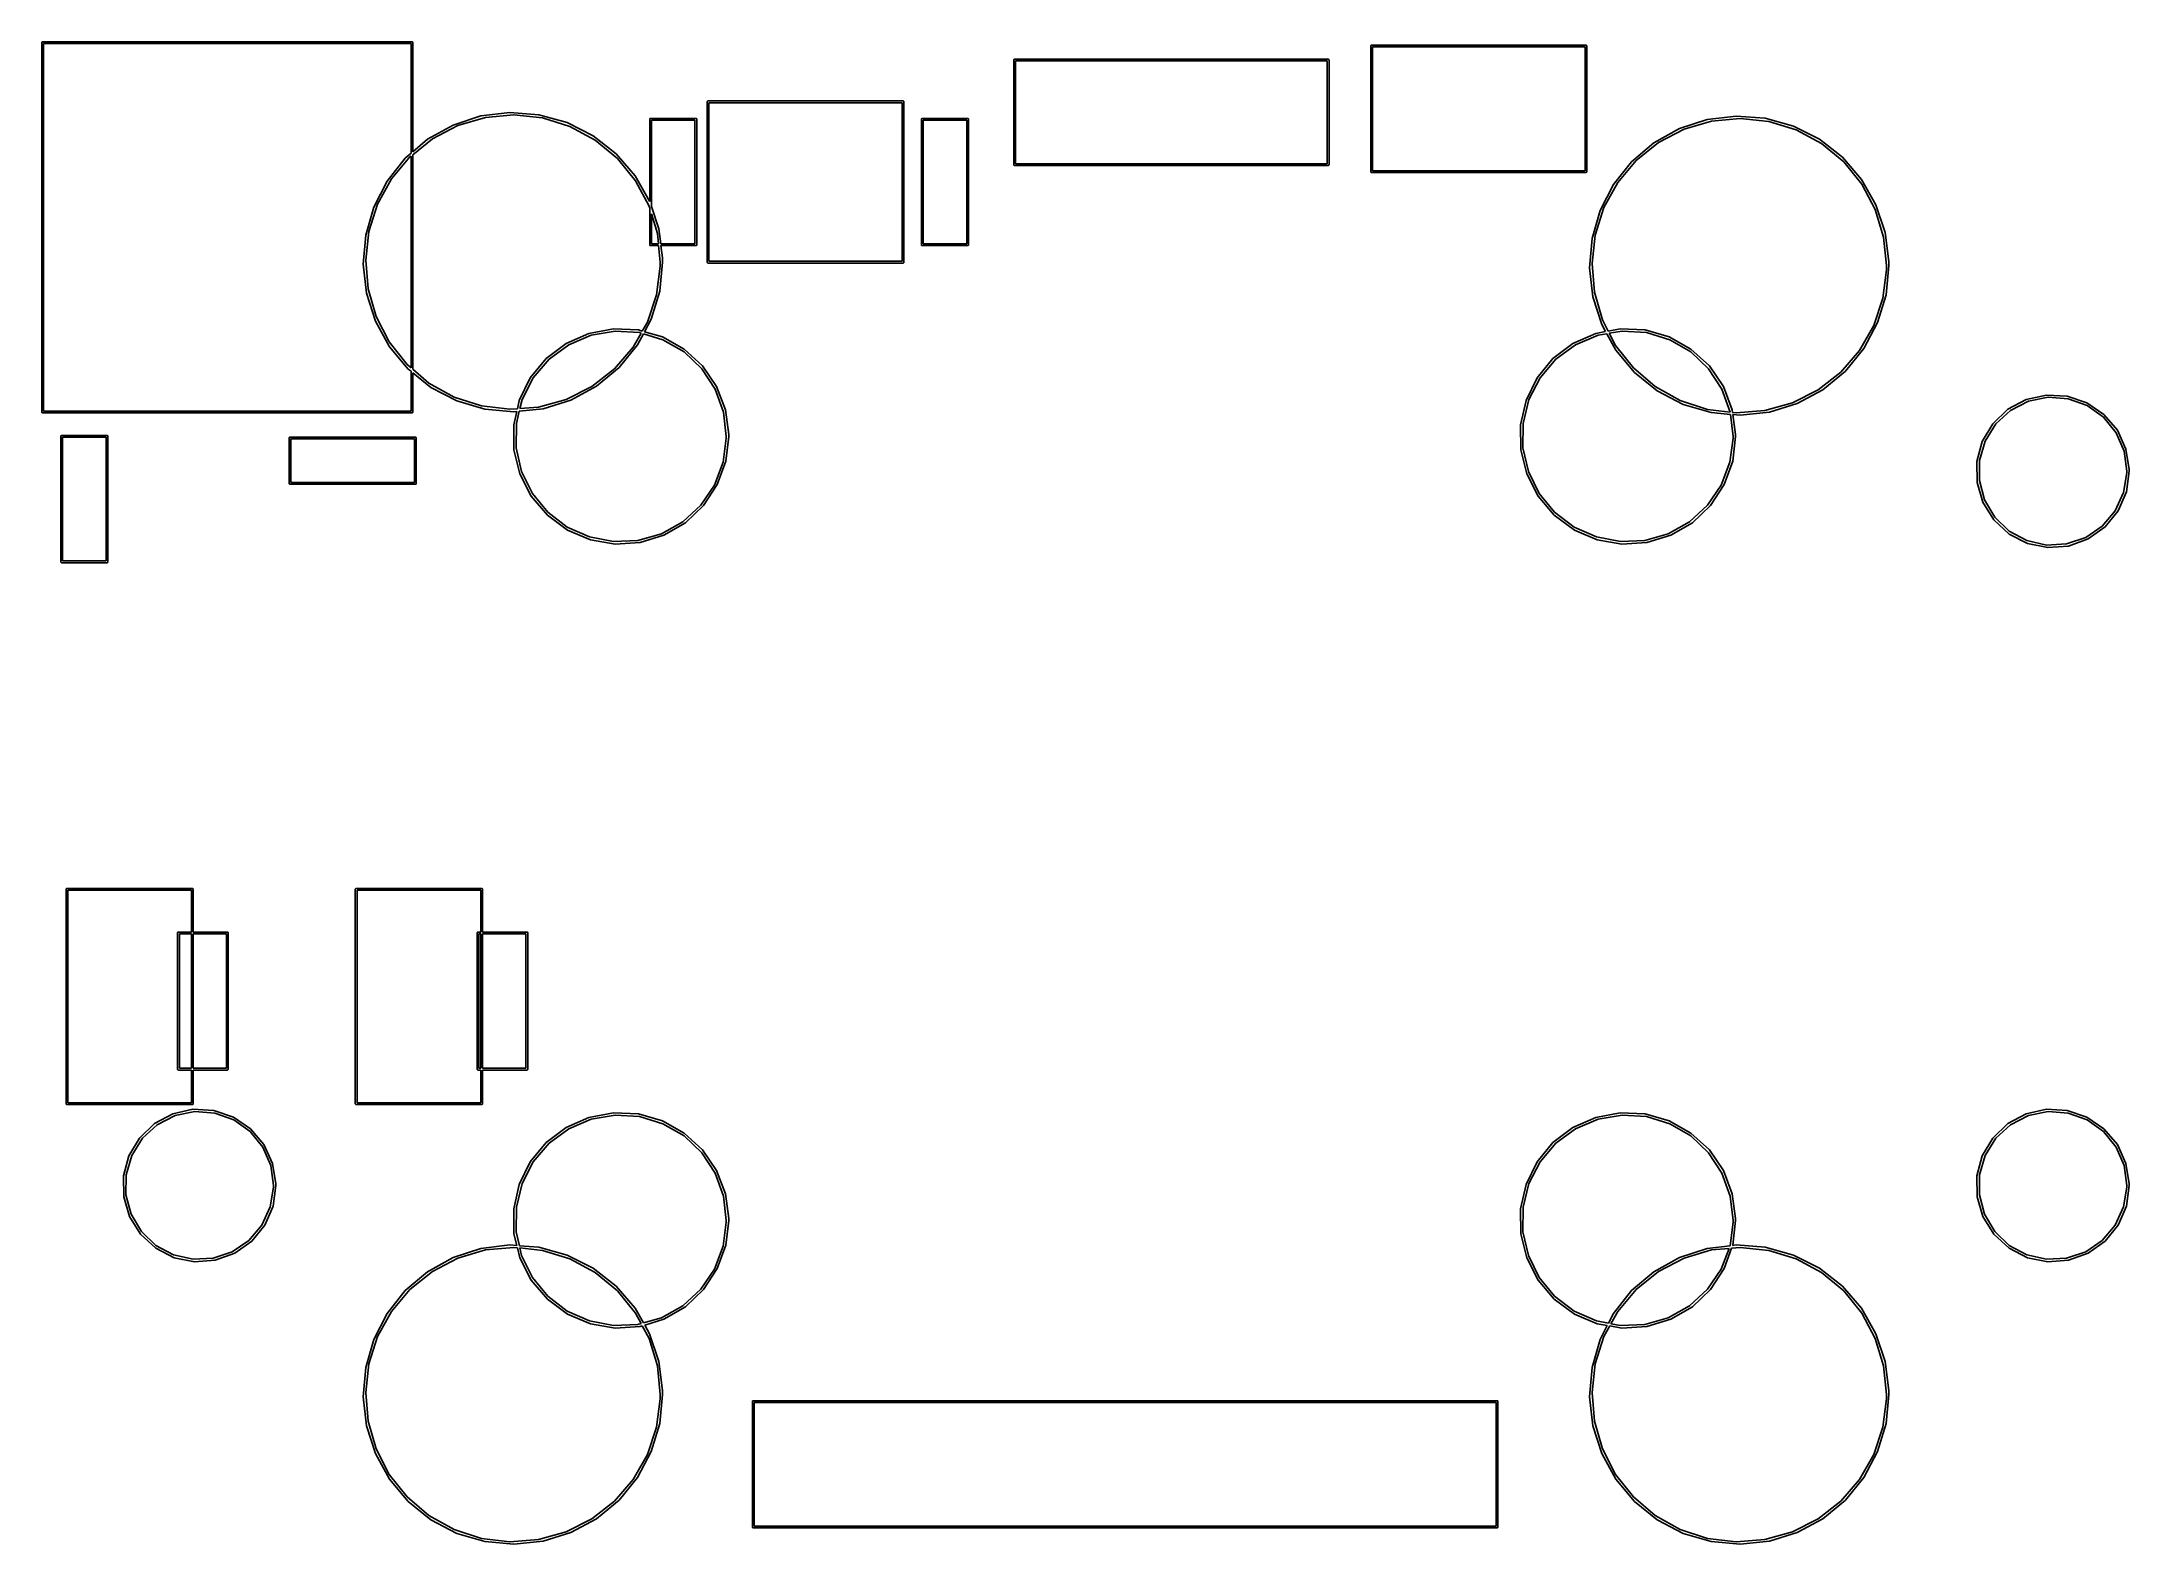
# Model space of a CAD drawing. Extents: x 98.1 to 158, y -133.6 to -90.5.
import ezdxf

# ---------------------------------------------------------------- set-up
doc = ezdxf.new("R2010")
doc.units = 0
doc.header["$MEASUREMENT"] = 0
doc.layers.add('BLACK', color=7, linetype='CONTINUOUS')

msp = doc.modelspace()

# ---------------------------------------------------------------- linework, layer by layer
at = {"layer": 'BLACK', "linetype": 'CONTINUOUS'}
for p, q in [((98.0856, -90.4794), (98.0873, -90.478)), ((98.0873, -90.478), (98.0894, -90.4773)), ((98.0894, -90.4773), (98.0913, -90.4761)), ((98.0913, -90.4761), (98.0935, -90.4758)), ((98.0935, -90.4758), (98.0956, -90.475)), ((98.0956, -90.475), (98.0978, -90.475)), ((98.0978, -90.475), (98.0978, -90.475)), ((98.0978, -90.475), (108.702, -90.475)), ((108.702, -90.475), (108.702, -90.475)), ((108.702, -90.475), (108.704, -90.475)), ((108.704, -90.475), (108.706, -90.4758)), ((108.706, -90.4758), (108.709, -90.4761)), ((108.709, -90.4761), (108.711, -90.4773)), ((108.711, -90.4773), (108.713, -90.478)), ((108.713, -90.478), (108.714, -90.4794)), ((98.075, -90.4956), (98.0758, -90.4935)), ((98.075, -90.4978), (98.075, -90.4956)), ((98.075, -101.102), (98.075, -90.4978)), ((98.0758, -90.4935), (98.0761, -90.4913)), ((98.0761, -90.4913), (98.0773, -90.4894)), ((98.0773, -90.4894), (98.078, -90.4873)), ((98.078, -90.4873), (98.0794, -90.4856)), ((98.0794, -90.4856), (98.0806, -90.4837)), ((98.0806, -90.4837), (98.0823, -90.4823)), ((98.0823, -90.4823), (98.0837, -90.4806)), ((98.0837, -90.4806), (98.0856, -90.4794)), ((98.125, -90.525), (98.125, -101.075)), ((108.675, -90.525), (98.125, -90.525)), ((108.675, -93.6764), (108.675, -90.525)), ((108.714, -90.4794), (108.716, -90.4806)), ((108.716, -90.4806), (108.718, -90.4823)), ((108.718, -90.4823), (108.719, -90.4837)), ((108.719, -90.4837), (108.721, -90.4856)), ((108.721, -90.4856), (108.722, -90.4873)), ((108.722, -90.4873), (108.723, -90.4894)), ((108.723, -90.4894), (108.724, -90.4913)), ((108.724, -90.4913), (108.724, -90.4935)), ((108.724, -90.4935), (108.725, -90.4956)), ((108.725, -90.4956), (108.725, -90.4978)), ((108.725, -90.4978), (108.725, -90.4978)), ((108.725, -90.4978), (108.725, -93.6338)), ((125.975, -90.9956), (125.976, -90.9935)), ((125.975, -90.9978), (125.975, -90.9956)), ((125.975, -93.9956), (125.975, -90.9978)), ((125.975, -90.9978), (125.975, -90.9978)), ((125.976, -90.9913), (125.977, -90.9894)), ((125.976, -90.9935), (125.976, -90.9913)), ((125.977, -90.9894), (125.978, -90.9873)), ((125.978, -90.9873), (125.979, -90.9856)), ((125.979, -90.9856), (125.981, -90.9837)), ((125.981, -90.9837), (125.982, -90.9823)), ((125.982, -90.9823), (125.984, -90.9806)), ((125.984, -90.9806), (125.986, -90.9794)), ((125.986, -90.9794), (125.987, -90.978)), ((125.987, -90.978), (125.989, -90.9773)), ((125.989, -90.9773), (125.991, -90.9761)), ((125.991, -90.9761), (125.994, -90.9758)), ((125.994, -90.9758), (125.996, -90.975)), ((125.996, -90.975), (125.998, -90.975)), ((125.998, -90.975), (125.998, -90.975)), ((125.998, -90.975), (135.002, -90.975)), ((126.025, -91.025), (126.025, -93.975)), ((134.975, -91.025), (126.025, -91.025)), ((134.975, -93.975), (134.975, -91.025)), ((135.002, -90.975), (135.004, -90.975)), ((135.002, -90.975), (135.002, -90.975)), ((135.004, -90.975), (135.006, -90.9758)), ((135.006, -90.9758), (135.009, -90.9761)), ((135.009, -90.9761), (135.011, -90.9773)), ((135.011, -90.9773), (135.013, -90.978)), ((135.013, -90.978), (135.014, -90.9794)), ((135.014, -90.9794), (135.016, -90.9806)), ((135.016, -90.9806), (135.018, -90.9823)), ((135.018, -90.9823), (135.019, -90.9837)), ((135.019, -90.9837), (135.021, -90.9856)), ((135.021, -90.9856), (135.022, -90.9873)), ((135.022, -90.9873), (135.023, -90.9894)), ((135.023, -90.9894), (135.024, -90.9913)), ((135.024, -90.9913), (135.024, -90.9935)), ((135.024, -90.9935), (135.025, -90.9956)), ((135.025, -90.9956), (135.025, -90.9978)), ((135.025, -90.9978), (135.025, -90.9978)), ((135.025, -90.9978), (135.025, -94.0022)), ((136.225, -90.5956), (136.226, -90.5935)), ((136.225, -90.5978), (136.225, -90.5956)), ((136.225, -94.1956), (136.225, -90.5978)), ((136.225, -90.5978), (136.225, -90.5978)), ((136.226, -90.5913), (136.227, -90.5894)), ((136.226, -90.5935), (136.226, -90.5913)), ((136.227, -90.5894), (136.228, -90.5873)), ((136.228, -90.5873), (136.229, -90.5856)), ((136.229, -90.5856), (136.231, -90.5837)), ((136.231, -90.5837), (136.232, -90.5823)), ((136.232, -90.5823), (136.234, -90.5806)), ((136.234, -90.5806), (136.236, -90.5794)), ((136.236, -90.5794), (136.237, -90.578)), ((136.237, -90.578), (136.239, -90.5773)), ((136.239, -90.5773), (136.241, -90.5761)), ((136.241, -90.5761), (136.244, -90.5758)), ((136.244, -90.5758), (136.246, -90.575)), ((136.246, -90.575), (136.248, -90.575)), ((136.248, -90.575), (136.248, -90.575)), ((136.248, -90.575), (142.402, -90.575)), ((136.275, -90.625), (136.275, -94.175)), ((142.375, -90.625), (136.275, -90.625)), ((142.375, -94.175), (142.375, -90.625)), ((142.402, -90.575), (142.404, -90.575)), ((142.402, -90.575), (142.402, -90.575)), ((142.404, -90.575), (142.406, -90.5758)), ((142.406, -90.5758), (142.409, -90.5761)), ((142.409, -90.5761), (142.411, -90.5773)), ((142.411, -90.5773), (142.413, -90.578)), ((142.413, -90.578), (142.414, -90.5794)), ((142.414, -90.5794), (142.416, -90.5806)), ((142.416, -90.5806), (142.418, -90.5823)), ((142.418, -90.5823), (142.419, -90.5837)), ((142.419, -90.5837), (142.421, -90.5856)), ((142.421, -90.5856), (142.422, -90.5873)), ((142.422, -90.5873), (142.423, -90.5894)), ((142.423, -90.5894), (142.424, -90.5913)), ((142.424, -90.5913), (142.424, -90.5935)), ((142.424, -90.5935), (142.425, -90.5956)), ((142.425, -90.5956), (142.425, -90.5978)), ((142.425, -90.5978), (142.425, -90.5978)), ((142.425, -90.5978), (142.425, -94.2022)), ((117.175, -92.1956), (117.176, -92.1935)), ((117.175, -92.1978), (117.175, -92.1956)), ((117.175, -96.7956), (117.175, -92.1978)), ((117.175, -92.1978), (117.175, -92.1978)), ((117.176, -92.1913), (117.177, -92.1894)), ((117.176, -92.1935), (117.176, -92.1913)), ((117.177, -92.1894), (117.178, -92.1873)), ((117.178, -92.1873), (117.179, -92.1856)), ((117.179, -92.1856), (117.181, -92.1837)), ((117.181, -92.1837), (117.182, -92.1823)), ((117.182, -92.1823), (117.184, -92.1806)), ((117.184, -92.1806), (117.186, -92.1794)), ((117.186, -92.1794), (117.187, -92.178)), ((117.187, -92.178), (117.189, -92.1773)), ((117.189, -92.1773), (117.191, -92.1761)), ((117.191, -92.1761), (117.194, -92.1758)), ((117.194, -92.1758), (117.196, -92.175)), ((117.196, -92.175), (117.198, -92.175)), ((117.198, -92.175), (117.198, -92.175)), ((117.198, -92.175), (122.802, -92.175)), ((117.225, -92.225), (117.225, -96.775)), ((122.775, -92.225), (117.225, -92.225)), ((122.775, -96.775), (122.775, -92.225)), ((122.802, -92.175), (122.804, -92.175)), ((122.802, -92.175), (122.802, -92.175)), ((122.804, -92.175), (122.806, -92.1758)), ((122.806, -92.1758), (122.809, -92.1761)), ((122.809, -92.1761), (122.811, -92.1773)), ((122.811, -92.1773), (122.813, -92.178)), ((122.813, -92.178), (122.814, -92.1794)), ((122.814, -92.1794), (122.816, -92.1806)), ((122.816, -92.1806), (122.818, -92.1823)), ((122.818, -92.1823), (122.819, -92.1837)), ((122.819, -92.1837), (122.821, -92.1856)), ((122.821, -92.1856), (122.822, -92.1873)), ((122.822, -92.1873), (122.823, -92.1894)), ((122.823, -92.1894), (122.824, -92.1913)), ((122.824, -92.1913), (122.824, -92.1935)), ((122.824, -92.1935), (122.825, -92.1956)), ((122.825, -92.1956), (122.825, -92.1978)), ((122.825, -92.1978), (122.825, -92.1978)), ((122.825, -92.1978), (122.825, -96.8022)), ((109.149, -93.2732), (109.881, -92.8642)), ((109.881, -92.8642), (110.678, -92.6052)), ((110.808, -92.6498), (110.017, -92.8826)), ((110.678, -92.6052), (111.51, -92.5059)), ((111.629, -92.5751), (110.808, -92.6498)), ((111.51, -92.5059), (112.346, -92.5703)), ((112.45, -92.6613), (111.629, -92.5751)), ((112.346, -92.5703), (113.153, -92.7957)), ((113.237, -92.9051), (112.45, -92.6613)), ((113.153, -92.7957), (113.901, -93.1736)), ((115.525, -92.6956), (115.526, -92.6935)), ((115.525, -92.6978), (115.525, -92.6956)), ((115.525, -95.057), (115.525, -92.6978)), ((115.526, -92.6913), (115.527, -92.6894)), ((115.526, -92.6935), (115.526, -92.6913)), ((115.527, -92.6894), (115.528, -92.6873)), ((115.528, -92.6873), (115.529, -92.6856)), ((115.529, -92.6856), (115.531, -92.6837)), ((115.531, -92.6837), (115.532, -92.6823)), ((115.532, -92.6823), (115.534, -92.6806)), ((115.534, -92.6806), (115.536, -92.6794)), ((115.536, -92.6794), (115.537, -92.678)), ((115.537, -92.678), (115.539, -92.6773)), ((115.539, -92.6773), (115.541, -92.6761)), ((115.541, -92.6761), (115.544, -92.6758)), ((115.544, -92.6758), (115.546, -92.675)), ((115.546, -92.675), (115.548, -92.675)), ((115.548, -92.675), (115.548, -92.675)), ((115.548, -92.675), (116.852, -92.675)), ((115.575, -92.725), (115.575, -95.2073)), ((116.825, -92.725), (115.575, -92.725)), ((116.825, -96.275), (116.825, -92.725)), ((116.852, -92.675), (116.852, -92.675)), ((116.852, -92.675), (116.854, -92.675)), ((116.854, -92.675), (116.856, -92.6758)), ((116.856, -92.6758), (116.859, -92.6761)), ((116.859, -92.6761), (116.861, -92.6773)), ((116.861, -92.6773), (116.863, -92.678)), ((116.863, -92.678), (116.864, -92.6794)), ((116.864, -92.6794), (116.866, -92.6806)), ((116.866, -92.6806), (116.868, -92.6823)), ((116.868, -92.6823), (116.869, -92.6837)), ((116.869, -92.6837), (116.871, -92.6856)), ((116.871, -92.6856), (116.872, -92.6873)), ((116.872, -92.6873), (116.873, -92.6894)), ((116.873, -92.6894), (116.874, -92.6913)), ((116.874, -92.6913), (116.874, -92.6935)), ((116.874, -92.6935), (116.875, -92.6956)), ((116.875, -92.6956), (116.875, -92.6978)), ((116.875, -92.6978), (116.875, -92.6978)), ((116.875, -92.6978), (116.875, -96.3022)), ((123.325, -92.6956), (123.326, -92.6935)), ((123.325, -92.6978), (123.325, -92.6956)), ((123.325, -96.3022), (123.325, -92.6978)), ((123.326, -92.6913), (123.327, -92.6894)), ((123.326, -92.6935), (123.326, -92.6913)), ((123.327, -92.6894), (123.328, -92.6873)), ((123.328, -92.6873), (123.329, -92.6856)), ((123.329, -92.6856), (123.331, -92.6837)), ((123.331, -92.6837), (123.332, -92.6823)), ((123.332, -92.6823), (123.334, -92.6806)), ((123.334, -92.6806), (123.336, -92.6794)), ((123.336, -92.6794), (123.337, -92.678)), ((123.337, -92.678), (123.339, -92.6773)), ((123.339, -92.6773), (123.341, -92.6761)), ((123.341, -92.6761), (123.344, -92.6758)), ((123.344, -92.6758), (123.346, -92.675)), ((123.346, -92.675), (123.348, -92.675)), ((123.348, -92.675), (123.348, -92.675)), ((123.348, -92.675), (124.652, -92.675)), ((123.375, -92.725), (123.375, -96.275)), ((124.625, -92.725), (123.375, -92.725)), ((124.625, -96.275), (124.625, -92.725)), ((124.652, -92.675), (124.654, -92.675)), ((124.652, -92.675), (124.652, -92.675)), ((124.654, -92.675), (124.656, -92.6758)), ((124.656, -92.6758), (124.659, -92.6761)), ((124.659, -92.6761), (124.661, -92.6773)), ((124.661, -92.6773), (124.663, -92.678)), ((124.663, -92.678), (124.664, -92.6794)), ((124.664, -92.6794), (124.666, -92.6806)), ((124.666, -92.6806), (124.668, -92.6823)), ((124.668, -92.6823), (124.669, -92.6837)), ((124.669, -92.6837), (124.671, -92.6856)), ((124.671, -92.6856), (124.672, -92.6873)), ((124.672, -92.6873), (124.673, -92.6894)), ((124.673, -92.6894), (124.674, -92.6913)), ((124.674, -92.6913), (124.674, -92.6935)), ((124.674, -92.6935), (124.675, -92.6956)), ((124.675, -92.6956), (124.675, -92.6978)), ((124.675, -92.6978), (124.675, -92.6978)), ((124.675, -92.6978), (124.675, -96.3022)), ((145.081, -92.9642), (145.878, -92.7052)), ((146.008, -92.7498), (145.217, -92.9826)), ((145.878, -92.7052), (146.71, -92.6059)), ((146.829, -92.6751), (146.008, -92.7498)), ((146.71, -92.6059), (147.546, -92.6703)), ((147.65, -92.7613), (146.829, -92.6751)), ((147.546, -92.6703), (148.353, -92.8957)), ((148.437, -93.0051), (147.65, -92.7613)), ((109.287, -93.2647), (108.725, -93.7162)), ((108.725, -93.6338), (109.149, -93.2732)), ((110.017, -92.8826), (109.287, -93.2647)), ((113.963, -93.2973), (113.237, -92.9051)), ((113.901, -93.1736), (114.562, -93.6897)), ((114.598, -93.8229), (113.963, -93.2973)), ((143.71, -93.9164), (144.349, -93.3732)), ((144.487, -93.3647), (143.844, -93.8814)), ((144.349, -93.3732), (145.081, -92.9642)), ((145.217, -92.9826), (144.487, -93.3647)), ((148.353, -92.8957), (149.101, -93.2736)), ((149.163, -93.3973), (148.437, -93.0051)), ((149.101, -93.2736), (149.762, -93.7897)), ((149.798, -93.9229), (149.163, -93.3973)), ((107.99, -94.4734), (108.51, -93.8164)), ((108.644, -93.7814), (108.114, -94.413)), ((108.51, -93.8164), (108.675, -93.6764)), ((108.675, -93.7564), (108.644, -93.7814)), ((108.675, -99.8321), (108.675, -93.7564)), ((108.725, -93.7162), (108.725, -99.8747)), ((114.562, -93.6897), (115.11, -94.3242)), ((115.119, -94.4619), (114.598, -93.8229)), ((125.975, -94.0044), (125.975, -93.9956)), ((125.976, -94.0065), (125.975, -94.0044)), ((125.976, -94.0087), (125.976, -94.0065)), ((125.977, -94.0106), (125.976, -94.0087)), ((125.978, -94.0127), (125.977, -94.0106)), ((125.979, -94.0144), (125.978, -94.0127)), ((125.981, -94.0163), (125.979, -94.0144)), ((125.982, -94.0177), (125.981, -94.0163)), ((125.984, -94.0194), (125.982, -94.0177)), ((125.986, -94.0206), (125.984, -94.0194)), ((125.987, -94.022), (125.986, -94.0206)), ((125.989, -94.0227), (125.987, -94.022)), ((125.991, -94.0239), (125.989, -94.0227)), ((125.994, -94.0242), (125.991, -94.0239)), ((125.996, -94.025), (125.994, -94.0242)), ((125.998, -94.025), (125.996, -94.025)), ((135.002, -94.025), (125.998, -94.025)), ((125.998, -94.025), (125.998, -94.025)), ((126.025, -93.975), (134.975, -93.975)), ((135.004, -94.025), (135.002, -94.025)), ((135.002, -94.025), (135.002, -94.025)), ((135.006, -94.0242), (135.004, -94.025)), ((135.009, -94.0239), (135.006, -94.0242)), ((135.011, -94.0227), (135.009, -94.0239)), ((135.013, -94.022), (135.011, -94.0227)), ((135.014, -94.0206), (135.013, -94.022)), ((135.016, -94.0194), (135.014, -94.0206)), ((135.018, -94.0177), (135.016, -94.0194)), ((135.019, -94.0163), (135.018, -94.0177)), ((135.021, -94.0144), (135.019, -94.0163)), ((135.022, -94.0127), (135.021, -94.0144)), ((135.023, -94.0106), (135.022, -94.0127)), ((135.024, -94.0087), (135.023, -94.0106)), ((135.025, -94.0044), (135.024, -94.0065)), ((135.024, -94.0065), (135.024, -94.0087)), ((135.025, -94.0022), (135.025, -94.0022)), ((135.025, -94.0022), (135.025, -94.0044)), ((143.19, -94.5734), (143.71, -93.9164)), ((143.844, -93.8814), (143.314, -94.513)), ((149.762, -93.7897), (150.31, -94.4242)), ((150.319, -94.5619), (149.798, -93.9229)), ((107.607, -95.2189), (107.99, -94.4734)), ((108.114, -94.413), (107.717, -95.1356)), ((115.11, -94.3242), (115.524, -95.0531)), ((115.506, -95.19), (115.119, -94.4619)), ((136.225, -94.2044), (136.225, -94.1956)), ((136.226, -94.2065), (136.225, -94.2044)), ((136.226, -94.2087), (136.226, -94.2065)), ((136.227, -94.2106), (136.226, -94.2087)), ((136.228, -94.2127), (136.227, -94.2106)), ((136.229, -94.2144), (136.228, -94.2127)), ((136.231, -94.2163), (136.229, -94.2144)), ((136.232, -94.2177), (136.231, -94.2163)), ((136.234, -94.2194), (136.232, -94.2177)), ((136.236, -94.2206), (136.234, -94.2194)), ((136.237, -94.222), (136.236, -94.2206)), ((136.239, -94.2227), (136.237, -94.222)), ((136.241, -94.2239), (136.239, -94.2227)), ((136.244, -94.2242), (136.241, -94.2239)), ((136.246, -94.225), (136.244, -94.2242)), ((136.248, -94.225), (136.246, -94.225)), ((142.402, -94.225), (136.248, -94.225)), ((136.248, -94.225), (136.248, -94.225)), ((136.275, -94.175), (142.375, -94.175)), ((142.404, -94.225), (142.402, -94.225)), ((142.402, -94.225), (142.402, -94.225)), ((142.406, -94.2242), (142.404, -94.225)), ((142.409, -94.2239), (142.406, -94.2242)), ((142.411, -94.2227), (142.409, -94.2239)), ((142.413, -94.222), (142.411, -94.2227)), ((142.414, -94.2206), (142.413, -94.222)), ((142.416, -94.2194), (142.414, -94.2206)), ((142.418, -94.2177), (142.416, -94.2194)), ((142.419, -94.2163), (142.418, -94.2177)), ((142.421, -94.2144), (142.419, -94.2163)), ((142.422, -94.2127), (142.421, -94.2144)), ((142.423, -94.2106), (142.422, -94.2127)), ((142.424, -94.2087), (142.423, -94.2106)), ((142.425, -94.2044), (142.424, -94.2065)), ((142.424, -94.2065), (142.424, -94.2087)), ((142.425, -94.2022), (142.425, -94.2022)), ((142.425, -94.2022), (142.425, -94.2044)), ((142.807, -95.3189), (143.19, -94.5734)), ((143.314, -94.513), (142.917, -95.2356)), ((150.31, -94.4242), (150.724, -95.1531)), ((150.706, -95.29), (150.319, -94.5619)), ((107.376, -96.0247), (107.607, -95.2189)), ((107.717, -95.1356), (107.467, -95.9216)), ((115.525, -95.2522), (115.506, -95.19)), ((115.524, -95.0531), (115.525, -95.057)), ((115.525, -96.3022), (115.525, -95.2522)), ((115.575, -95.2073), (115.788, -95.8484)), ((142.917, -95.2356), (142.667, -96.0216)), ((150.724, -95.1531), (150.988, -95.9484)), ((115.745, -95.9794), (115.575, -95.4178)), ((115.575, -95.4178), (115.575, -96.275)), ((115.788, -95.8484), (115.842, -96.275)), ((142.576, -96.1247), (142.807, -95.3189)), ((150.945, -96.0794), (150.706, -95.29)), ((107.305, -96.86), (107.376, -96.0247)), ((107.467, -95.9216), (107.375, -96.741)), ((115.525, -96.3044), (115.525, -96.3022)), ((115.525, -96.3022), (115.525, -96.3022)), ((115.526, -96.3065), (115.525, -96.3044)), ((115.526, -96.3087), (115.526, -96.3065)), ((115.527, -96.3106), (115.526, -96.3087)), ((115.528, -96.3127), (115.527, -96.3106)), ((115.529, -96.3144), (115.528, -96.3127)), ((115.531, -96.3163), (115.529, -96.3144)), ((115.532, -96.3177), (115.531, -96.3163)), ((115.534, -96.3194), (115.532, -96.3177)), ((115.536, -96.3206), (115.534, -96.3194)), ((115.537, -96.322), (115.536, -96.3206)), ((115.539, -96.3227), (115.537, -96.322)), ((115.541, -96.3239), (115.539, -96.3227)), ((115.544, -96.3242), (115.541, -96.3239)), ((115.546, -96.325), (115.544, -96.3242)), ((115.548, -96.325), (115.546, -96.325)), ((115.548, -96.325), (115.548, -96.325)), ((115.778, -96.325), (115.548, -96.325)), ((115.575, -96.275), (115.774, -96.275)), ((115.774, -96.275), (115.745, -95.9794)), ((115.825, -96.8), (115.778, -96.325)), ((115.842, -96.275), (116.825, -96.275)), ((116.852, -96.325), (115.848, -96.325)), ((115.848, -96.325), (115.893, -96.6801)), ((116.854, -96.325), (116.852, -96.325)), ((116.852, -96.325), (116.852, -96.325)), ((116.856, -96.3242), (116.854, -96.325)), ((116.859, -96.3239), (116.856, -96.3242)), ((116.861, -96.3227), (116.859, -96.3239)), ((116.863, -96.322), (116.861, -96.3227)), ((116.864, -96.3206), (116.863, -96.322)), ((116.866, -96.3194), (116.864, -96.3206)), ((116.868, -96.3177), (116.866, -96.3194)), ((116.869, -96.3163), (116.868, -96.3177)), ((116.871, -96.3144), (116.869, -96.3163)), ((116.872, -96.3127), (116.871, -96.3144)), ((116.873, -96.3106), (116.872, -96.3127)), ((116.874, -96.3087), (116.873, -96.3106)), ((116.875, -96.3044), (116.874, -96.3065)), ((116.874, -96.3065), (116.874, -96.3087)), ((116.875, -96.3022), (116.875, -96.3022)), ((116.875, -96.3022), (116.875, -96.3044)), ((123.325, -96.3044), (123.325, -96.3022)), ((123.325, -96.3022), (123.325, -96.3022)), ((123.326, -96.3065), (123.325, -96.3044)), ((123.326, -96.3087), (123.326, -96.3065)), ((123.327, -96.3106), (123.326, -96.3087)), ((123.328, -96.3127), (123.327, -96.3106)), ((123.329, -96.3144), (123.328, -96.3127)), ((123.331, -96.3163), (123.329, -96.3144)), ((123.332, -96.3177), (123.331, -96.3163)), ((123.334, -96.3194), (123.332, -96.3177)), ((123.336, -96.3206), (123.334, -96.3194)), ((123.337, -96.322), (123.336, -96.3206)), ((123.339, -96.3227), (123.337, -96.322)), ((123.341, -96.3239), (123.339, -96.3227)), ((123.344, -96.3242), (123.341, -96.3239)), ((123.346, -96.325), (123.344, -96.3242)), ((123.348, -96.325), (123.346, -96.325)), ((124.652, -96.325), (123.348, -96.325)), ((123.348, -96.325), (123.348, -96.325)), ((123.375, -96.275), (124.625, -96.275)), ((124.654, -96.325), (124.652, -96.325)), ((124.652, -96.325), (124.652, -96.325)), ((124.656, -96.3242), (124.654, -96.325)), ((124.659, -96.3239), (124.656, -96.3242)), ((124.661, -96.3227), (124.659, -96.3239)), ((124.663, -96.322), (124.661, -96.3227)), ((124.664, -96.3206), (124.663, -96.322)), ((124.666, -96.3194), (124.664, -96.3206)), ((124.668, -96.3177), (124.666, -96.3194)), ((124.669, -96.3163), (124.668, -96.3177)), ((124.671, -96.3144), (124.669, -96.3163)), ((124.672, -96.3127), (124.671, -96.3144)), ((124.673, -96.3106), (124.672, -96.3127)), ((124.674, -96.3087), (124.673, -96.3106)), ((124.675, -96.3044), (124.674, -96.3065)), ((124.674, -96.3065), (124.674, -96.3087)), ((124.675, -96.3022), (124.675, -96.3022)), ((124.675, -96.3022), (124.675, -96.3044)), ((142.505, -96.96), (142.576, -96.1247)), ((142.667, -96.0216), (142.575, -96.841)), ((151.025, -96.9), (150.945, -96.0794)), ((150.988, -95.9484), (151.093, -96.7801)), ((107.399, -97.693), (107.305, -96.86)), ((107.375, -96.741), (107.444, -97.5627)), ((115.72, -97.736), (115.823, -96.918)), ((115.895, -96.8), (115.813, -97.6342)), ((115.823, -96.918), (115.825, -96.8)), ((115.893, -96.6801), (115.895, -96.8)), ((117.175, -96.8044), (117.175, -96.7956)), ((117.176, -96.8065), (117.175, -96.8044)), ((117.176, -96.8087), (117.176, -96.8065)), ((117.177, -96.8106), (117.176, -96.8087)), ((117.178, -96.8127), (117.177, -96.8106)), ((117.179, -96.8144), (117.178, -96.8127)), ((117.181, -96.8163), (117.179, -96.8144)), ((117.182, -96.8177), (117.181, -96.8163)), ((117.184, -96.8194), (117.182, -96.8177)), ((117.186, -96.8206), (117.184, -96.8194)), ((117.187, -96.822), (117.186, -96.8206)), ((117.189, -96.8227), (117.187, -96.822)), ((117.191, -96.8239), (117.189, -96.8227)), ((117.194, -96.8242), (117.191, -96.8239)), ((117.196, -96.825), (117.194, -96.8242)), ((117.198, -96.825), (117.196, -96.825)), ((122.802, -96.825), (117.198, -96.825)), ((117.198, -96.825), (117.198, -96.825)), ((117.225, -96.775), (122.775, -96.775)), ((122.804, -96.825), (122.802, -96.825)), ((122.802, -96.825), (122.802, -96.825)), ((122.806, -96.8242), (122.804, -96.825)), ((122.809, -96.8239), (122.806, -96.8242)), ((122.811, -96.8227), (122.809, -96.8239)), ((122.813, -96.822), (122.811, -96.8227)), ((122.814, -96.8206), (122.813, -96.822)), ((122.816, -96.8194), (122.814, -96.8206)), ((122.818, -96.8177), (122.816, -96.8194)), ((122.819, -96.8163), (122.818, -96.8177)), ((122.821, -96.8144), (122.819, -96.8163)), ((122.822, -96.8127), (122.821, -96.8144)), ((122.823, -96.8106), (122.822, -96.8127)), ((122.824, -96.8087), (122.823, -96.8106)), ((122.825, -96.8044), (122.824, -96.8065)), ((122.824, -96.8065), (122.824, -96.8087)), ((122.825, -96.8022), (122.825, -96.8022)), ((122.825, -96.8022), (122.825, -96.8044)), ((142.599, -97.793), (142.505, -96.96)), ((142.575, -96.841), (142.644, -97.6627)), ((150.92, -97.836), (151.023, -97.018)), ((151.095, -96.9), (151.013, -97.7342)), ((151.023, -97.018), (151.025, -96.9)), ((151.093, -96.7801), (151.095, -96.9)), ((107.444, -97.5627), (107.672, -98.3553)), ((115.813, -97.6342), (115.571, -98.4367)), ((142.644, -97.6627), (142.872, -98.4553)), ((107.652, -98.492), (107.399, -97.693)), ((115.46, -98.5185), (115.72, -97.736)), ((142.852, -98.592), (142.599, -97.793)), ((150.66, -98.6185), (150.92, -97.836)), ((151.013, -97.7342), (150.771, -98.5367)), ((108.056, -99.2265), (107.652, -98.492)), ((107.672, -98.3553), (108.049, -99.0887)), ((113.125, -99.136), (113.78, -98.845)), ((113.78, -98.845), (114.484, -98.7125)), ((114.536, -98.7794), (113.846, -98.8981)), ((114.484, -98.7125), (115.2, -98.7457)), ((115.236, -98.8228), (114.536, -98.7794)), ((115.052, -99.2354), (115.279, -98.836)), ((115.348, -98.8567), (115.177, -99.1768)), ((115.2, -98.7457), (115.312, -98.7778)), ((115.279, -98.836), (115.236, -98.8228)), ((115.312, -98.7778), (115.46, -98.5185)), ((115.906, -99.0259), (115.348, -98.8567)), ((115.571, -98.4367), (115.379, -98.7969)), ((115.379, -98.7969), (115.889, -98.9427)), ((142.025, -99.136), (142.68, -98.845)), ((142.68, -98.845), (142.962, -98.7919)), ((142.997, -98.855), (142.746, -98.8981)), ((142.962, -98.7919), (142.852, -98.592)), ((142.872, -98.4553), (143.037, -98.7777)), ((143.256, -99.3265), (142.997, -98.855)), ((143.037, -98.7777), (143.384, -98.7125)), ((143.436, -98.7794), (143.071, -98.8423)), ((143.071, -98.8423), (143.249, -99.1887)), ((143.384, -98.7125), (144.1, -98.7457)), ((144.136, -98.8228), (143.436, -98.7794)), ((144.1, -98.7457), (144.789, -98.9427)), ((144.806, -99.0259), (144.136, -98.8228)), ((150.252, -99.3354), (150.66, -98.6185)), ((150.771, -98.5367), (150.377, -99.2768)), ((108.049, -99.0887), (108.561, -99.7349)), ((108.595, -99.8687), (108.056, -99.2265)), ((112.554, -99.5699), (113.125, -99.136)), ((113.201, -99.1724), (112.637, -99.5877)), ((113.846, -98.8981), (113.201, -99.1724)), ((114.514, -99.8596), (115.052, -99.2354)), ((115.177, -99.1768), (114.648, -99.8264)), ((115.889, -98.9427), (116.515, -99.2929)), ((116.512, -99.3778), (115.906, -99.0259)), ((117.021, -99.8596), (116.512, -99.3778)), ((116.515, -99.2929), (117.043, -99.7777)), ((141.454, -99.5699), (142.025, -99.136)), ((142.101, -99.1724), (141.537, -99.5877)), ((142.746, -98.8981), (142.101, -99.1724)), ((143.249, -99.1887), (143.761, -99.8349)), ((143.795, -99.9687), (143.256, -99.3265)), ((144.789, -98.9427), (145.415, -99.2929)), ((145.412, -99.3778), (144.806, -99.0259)), ((145.921, -99.8596), (145.412, -99.3778)), ((145.415, -99.2929), (145.943, -99.7777)), ((149.714, -99.9596), (150.252, -99.3354)), ((150.377, -99.2768), (149.848, -99.9264)), ((108.561, -99.7349), (108.675, -99.8321)), ((108.675, -99.933), (108.595, -99.8687)), ((108.675, -101.075), (108.675, -99.933)), ((108.725, -99.8747), (109.189, -100.269)), ((109.248, -100.394), (108.725, -99.9732)), ((108.725, -99.9732), (108.725, -101.102)), ((112.098, -100.123), (112.554, -99.5699)), ((112.637, -99.5877), (112.183, -100.122)), ((113.864, -100.367), (114.514, -99.8596)), ((114.648, -99.8264), (114.002, -100.361)), ((117.405, -100.446), (117.021, -99.8596)), ((117.043, -99.7777), (117.445, -100.371)), ((140.998, -100.123), (141.454, -99.5699)), ((141.537, -99.5877), (141.083, -100.122)), ((143.761, -99.8349), (144.389, -100.369)), ((144.448, -100.494), (143.795, -99.9687)), ((146.305, -100.446), (145.921, -99.8596)), ((145.943, -99.7777), (146.345, -100.371)), ((149.064, -100.467), (149.714, -99.9596)), ((149.848, -99.9264), (149.202, -100.461)), ((109.189, -100.269), (109.909, -100.672)), ((109.991, -100.782), (109.248, -100.394)), ((111.783, -100.767), (112.098, -100.123)), ((112.183, -100.122), (111.865, -100.746)), ((113.128, -100.739), (113.864, -100.367)), ((114.002, -100.361), (113.264, -100.759)), ((117.644, -101.104), (117.405, -100.446)), ((117.445, -100.371), (117.7, -101.041)), ((140.683, -100.767), (140.998, -100.123)), ((141.083, -100.122), (140.765, -100.746)), ((144.389, -100.369), (145.109, -100.772)), ((145.191, -100.882), (144.448, -100.494)), ((146.544, -101.104), (146.305, -100.446)), ((146.345, -100.371), (146.6, -101.041)), ((148.328, -100.839), (149.064, -100.467)), ((149.202, -100.461), (148.464, -100.859)), ((155.035, -100.743), (155.616, -100.613)), ((155.616, -100.613), (156.211, -100.644)), ((156.211, -100.644), (156.776, -100.834)), ((98.075, -101.104), (98.075, -101.102)), ((98.075, -101.102), (98.075, -101.102)), ((98.0758, -101.106), (98.075, -101.104)), ((98.0761, -101.109), (98.0758, -101.106)), ((98.0773, -101.111), (98.0761, -101.109)), ((98.078, -101.113), (98.0773, -101.111)), ((98.0794, -101.114), (98.078, -101.113)), ((98.0806, -101.116), (98.0794, -101.114)), ((98.0823, -101.118), (98.0806, -101.116)), ((98.0837, -101.119), (98.0823, -101.118)), ((98.0856, -101.121), (98.0837, -101.119)), ((98.0873, -101.122), (98.0856, -101.121)), ((98.0894, -101.123), (98.0873, -101.122)), ((98.0913, -101.124), (98.0894, -101.123)), ((98.0935, -101.124), (98.0913, -101.124)), ((98.0956, -101.125), (98.0935, -101.124)), ((98.0978, -101.125), (98.0956, -101.125)), ((108.702, -101.125), (98.0978, -101.125)), ((98.0978, -101.125), (98.0978, -101.125)), ((98.125, -101.075), (108.675, -101.075)), ((108.704, -101.125), (108.702, -101.125)), ((108.702, -101.125), (108.702, -101.125)), ((108.706, -101.124), (108.704, -101.125)), ((108.709, -101.124), (108.706, -101.124)), ((108.711, -101.123), (108.709, -101.124)), ((108.713, -101.122), (108.711, -101.123)), ((108.714, -101.121), (108.713, -101.122)), ((108.716, -101.119), (108.714, -101.121)), ((108.718, -101.118), (108.716, -101.119)), ((108.719, -101.116), (108.718, -101.118)), ((108.721, -101.114), (108.719, -101.116)), ((108.722, -101.113), (108.721, -101.114)), ((108.723, -101.111), (108.722, -101.113)), ((108.724, -101.109), (108.723, -101.111)), ((108.725, -101.104), (108.724, -101.106)), ((108.724, -101.106), (108.724, -101.109)), ((108.725, -101.102), (108.725, -101.102)), ((108.725, -101.102), (108.725, -101.104)), ((109.909, -100.672), (110.693, -100.926)), ((110.795, -101.019), (109.991, -100.782)), ((110.693, -100.926), (111.512, -101.024)), ((111.63, -101.095), (110.795, -101.019)), ((111.512, -101.024), (111.728, -101.007)), ((111.623, -101.466), (111.71, -101.087)), ((111.71, -101.087), (111.63, -101.095)), ((111.783, -101.079), (111.698, -101.426)), ((111.728, -101.007), (111.783, -100.767)), ((112.464, -101.007), (111.783, -101.079)), ((111.865, -100.746), (111.802, -101.002)), ((111.802, -101.002), (112.334, -100.961)), ((112.334, -100.961), (113.128, -100.739)), ((113.264, -100.759), (112.464, -101.007)), ((117.725, -101.8), (117.644, -101.104)), ((117.7, -101.041), (117.795, -101.751)), ((140.523, -101.466), (140.683, -100.767)), ((140.765, -100.746), (140.598, -101.426)), ((145.109, -100.772), (145.893, -101.026)), ((145.995, -101.119), (145.191, -100.882)), ((145.893, -101.026), (146.544, -101.104)), ((146.551, -101.17), (145.995, -101.119)), ((146.625, -101.8), (146.551, -101.17)), ((146.6, -101.041), (146.61, -101.112)), ((146.61, -101.112), (146.712, -101.124)), ((146.83, -101.195), (146.618, -101.176)), ((146.618, -101.176), (146.695, -101.751)), ((146.712, -101.124), (147.534, -101.061)), ((147.664, -101.107), (146.83, -101.195)), ((147.534, -101.061), (148.328, -100.839)), ((148.464, -100.859), (147.664, -101.107)), ((154.08, -101.437), (154.51, -101.024)), ((154.587, -101.055), (154.163, -101.445)), ((154.51, -101.024), (155.035, -100.743)), ((155.101, -100.793), (154.587, -101.055)), ((155.667, -100.679), (155.101, -100.793)), ((156.242, -100.721), (155.667, -100.679)), ((156.785, -100.917), (156.242, -100.721)), ((156.776, -100.834), (157.269, -101.169)), ((157.255, -101.251), (156.785, -100.917)), ((157.618, -101.699), (157.255, -101.251)), ((157.269, -101.169), (157.653, -101.624)), ((98.625, -101.796), (98.6258, -101.793)), ((98.625, -101.798), (98.625, -101.796)), ((98.625, -105.402), (98.625, -101.798)), ((98.6258, -101.793), (98.6261, -101.791)), ((98.6261, -101.791), (98.6273, -101.789)), ((98.6273, -101.789), (98.628, -101.787)), ((98.628, -101.787), (98.6294, -101.786)), ((98.6294, -101.786), (98.6306, -101.784)), ((98.6306, -101.784), (98.6323, -101.782)), ((98.6323, -101.782), (98.6337, -101.781)), ((98.6337, -101.781), (98.6356, -101.779)), ((98.6356, -101.779), (98.6373, -101.778)), ((98.6373, -101.778), (98.6394, -101.777)), ((98.6394, -101.777), (98.6413, -101.776)), ((98.6413, -101.776), (98.6435, -101.776)), ((98.6435, -101.776), (98.6456, -101.775)), ((98.6456, -101.775), (98.6478, -101.775)), ((98.6478, -101.775), (98.6478, -101.775)), ((98.6478, -101.775), (99.9522, -101.775)), ((98.675, -101.825), (98.675, -105.375)), ((99.925, -101.825), (98.675, -101.825)), ((99.925, -105.375), (99.925, -101.825)), ((99.9522, -101.775), (99.9544, -101.775)), ((99.9522, -101.775), (99.9522, -101.775)), ((99.9544, -101.775), (99.9565, -101.776)), ((99.9565, -101.776), (99.9587, -101.776)), ((99.9587, -101.776), (99.9606, -101.777)), ((99.9606, -101.777), (99.9627, -101.778)), ((99.9627, -101.778), (99.9644, -101.779)), ((99.9644, -101.779), (99.9663, -101.781)), ((99.9663, -101.781), (99.9677, -101.782)), ((99.9677, -101.782), (99.9694, -101.784)), ((99.9694, -101.784), (99.9706, -101.786)), ((99.9706, -101.786), (99.972, -101.787)), ((99.972, -101.787), (99.9727, -101.789)), ((99.9727, -101.789), (99.9739, -101.791)), ((99.9739, -101.791), (99.9742, -101.794)), ((99.9742, -101.794), (99.975, -101.796)), ((99.975, -101.796), (99.975, -101.798)), ((99.975, -101.798), (99.975, -101.798)), ((99.975, -101.798), (99.975, -105.402)), ((105.175, -101.846), (105.176, -101.844)), ((105.175, -101.848), (105.175, -101.846)), ((105.175, -103.146), (105.175, -101.848)), ((105.175, -101.848), (105.175, -101.848)), ((105.176, -101.841), (105.177, -101.839)), ((105.176, -101.844), (105.176, -101.841)), ((105.177, -101.839), (105.178, -101.837)), ((105.178, -101.837), (105.179, -101.836)), ((105.179, -101.836), (105.181, -101.834)), ((105.181, -101.834), (105.182, -101.832)), ((105.182, -101.832), (105.184, -101.831)), ((105.184, -101.831), (105.186, -101.829)), ((105.186, -101.829), (105.187, -101.828)), ((105.187, -101.828), (105.189, -101.827)), ((105.189, -101.827), (105.191, -101.826)), ((105.191, -101.826), (105.194, -101.826)), ((105.194, -101.826), (105.196, -101.825)), ((105.196, -101.825), (105.198, -101.825)), ((105.198, -101.825), (105.198, -101.825)), ((105.198, -101.825), (108.802, -101.825)), ((108.802, -101.825), (108.804, -101.825)), ((108.802, -101.825), (108.802, -101.825)), ((108.804, -101.825), (108.806, -101.826)), ((108.806, -101.826), (108.809, -101.826)), ((108.809, -101.826), (108.811, -101.827)), ((108.811, -101.827), (108.813, -101.828)), ((108.813, -101.828), (108.814, -101.829)), ((108.814, -101.829), (108.816, -101.831)), ((108.816, -101.831), (108.818, -101.832)), ((108.818, -101.832), (108.819, -101.834)), ((108.819, -101.834), (108.821, -101.836)), ((108.821, -101.836), (108.822, -101.837)), ((108.822, -101.837), (108.823, -101.839)), ((108.823, -101.839), (108.824, -101.841)), ((108.824, -101.841), (108.824, -101.844)), ((108.824, -101.844), (108.825, -101.846)), ((108.825, -101.846), (108.825, -101.848)), ((108.825, -101.848), (108.825, -101.848)), ((108.825, -101.848), (108.825, -103.152)), ((111.629, -102.183), (111.623, -101.466)), ((111.698, -101.426), (111.693, -102.127)), ((117.633, -102.542), (117.725, -101.848)), ((117.795, -101.8), (117.712, -102.512)), ((117.725, -101.848), (117.725, -101.8)), ((117.795, -101.751), (117.795, -101.8)), ((140.529, -102.183), (140.523, -101.466)), ((140.598, -101.426), (140.593, -102.127)), ((146.533, -102.542), (146.625, -101.848)), ((146.695, -101.8), (146.612, -102.512)), ((146.625, -101.848), (146.625, -101.8)), ((146.695, -101.751), (146.695, -101.8)), ((153.777, -101.949), (154.08, -101.437)), ((154.163, -101.445), (153.859, -101.936)), ((157.847, -102.229), (157.618, -101.699)), ((157.653, -101.624), (157.901, -102.166)), ((105.225, -101.875), (105.225, -103.125)), ((108.775, -101.875), (105.225, -101.875)), ((108.775, -103.125), (108.775, -101.875)), ((111.799, -102.879), (111.629, -102.183)), ((111.693, -102.127), (111.849, -102.81)), ((140.699, -102.879), (140.529, -102.183)), ((140.593, -102.127), (140.749, -102.81)), ((153.622, -102.525), (153.777, -101.949)), ((153.859, -101.936), (153.698, -102.49)), ((157.925, -102.8), (157.847, -102.229)), ((157.901, -102.166), (157.995, -102.754)), ((112.125, -103.517), (111.799, -102.879)), ((111.849, -102.81), (112.157, -103.439)), ((117.383, -103.197), (117.633, -102.542)), ((117.712, -102.512), (117.467, -103.186)), ((141.025, -103.517), (140.699, -102.879)), ((140.749, -102.81), (141.057, -103.439)), ((146.283, -103.197), (146.533, -102.542)), ((146.612, -102.512), (146.367, -103.186)), ((153.629, -103.121), (153.622, -102.525)), ((153.698, -102.49), (153.692, -103.066)), ((157.834, -103.414), (157.925, -102.845)), ((157.995, -102.8), (157.914, -103.39)), ((157.925, -102.845), (157.925, -102.8)), ((157.995, -102.754), (157.995, -102.8)), ((105.175, -103.154), (105.175, -103.146)), ((105.176, -103.156), (105.175, -103.154)), ((105.176, -103.159), (105.176, -103.156)), ((105.177, -103.161), (105.176, -103.159)), ((105.178, -103.163), (105.177, -103.161)), ((105.179, -103.164), (105.178, -103.163)), ((105.181, -103.166), (105.179, -103.164)), ((105.182, -103.168), (105.181, -103.166)), ((105.184, -103.169), (105.182, -103.168)), ((105.186, -103.171), (105.184, -103.169)), ((105.187, -103.172), (105.186, -103.171)), ((105.189, -103.173), (105.187, -103.172)), ((105.191, -103.174), (105.189, -103.173)), ((105.194, -103.174), (105.191, -103.174)), ((105.196, -103.175), (105.194, -103.174)), ((105.198, -103.175), (105.196, -103.175)), ((108.802, -103.175), (105.198, -103.175)), ((105.198, -103.175), (105.198, -103.175)), ((105.225, -103.125), (108.775, -103.125)), ((108.804, -103.175), (108.802, -103.175)), ((108.802, -103.175), (108.802, -103.175)), ((108.806, -103.174), (108.804, -103.175)), ((108.809, -103.174), (108.806, -103.174)), ((108.811, -103.173), (108.809, -103.174)), ((108.813, -103.172), (108.811, -103.173)), ((108.814, -103.171), (108.813, -103.172)), ((108.816, -103.169), (108.814, -103.171)), ((108.818, -103.168), (108.816, -103.169)), ((108.819, -103.166), (108.818, -103.168)), ((108.821, -103.164), (108.819, -103.166)), ((108.822, -103.163), (108.821, -103.164)), ((108.823, -103.161), (108.822, -103.163)), ((108.824, -103.159), (108.823, -103.161)), ((108.825, -103.154), (108.824, -103.156)), ((108.824, -103.156), (108.824, -103.159)), ((108.825, -103.152), (108.825, -103.152)), ((108.825, -103.152), (108.825, -103.154)), ((112.589, -104.064), (112.125, -103.517)), ((112.157, -103.439), (112.602, -103.98)), ((116.99, -103.777), (117.383, -103.197)), ((117.467, -103.186), (117.074, -103.785)), ((141.489, -104.064), (141.025, -103.517)), ((141.057, -103.439), (141.502, -103.98)), ((145.89, -103.777), (146.283, -103.197)), ((146.367, -103.186), (145.974, -103.785)), ((153.795, -103.693), (153.629, -103.121)), ((153.692, -103.066), (153.841, -103.623)), ((153.841, -103.623), (154.135, -104.12)), ((157.594, -103.939), (157.834, -103.414)), ((157.914, -103.39), (157.678, -103.937)), ((113.167, -104.488), (112.589, -104.064)), ((112.602, -103.98), (113.16, -104.404)), ((115.862, -104.593), (116.474, -104.25)), ((116.474, -104.25), (116.99, -103.777)), ((117.074, -103.785), (116.554, -104.278)), ((142.067, -104.488), (141.489, -104.064)), ((141.502, -103.98), (142.06, -104.404)), ((144.762, -104.593), (145.374, -104.25)), ((145.374, -104.25), (145.89, -103.777)), ((145.974, -103.785), (145.454, -104.278)), ((154.109, -104.199), (153.795, -103.693)), ((154.547, -104.602), (154.109, -104.199)), ((154.135, -104.12), (154.551, -104.519)), ((157.222, -104.379), (157.594, -103.939)), ((157.678, -103.937), (157.303, -104.4)), ((113.16, -104.404), (113.8, -104.688)), ((113.826, -104.769), (113.167, -104.488)), ((113.8, -104.688), (114.489, -104.818)), ((114.533, -104.89), (113.826, -104.769)), ((114.489, -104.818), (115.189, -104.785)), ((115.248, -104.846), (114.533, -104.89)), ((115.189, -104.785), (115.862, -104.593)), ((115.934, -104.638), (115.248, -104.846)), ((116.554, -104.278), (115.934, -104.638)), ((142.06, -104.404), (142.7, -104.688)), ((142.726, -104.769), (142.067, -104.488)), ((142.7, -104.688), (143.389, -104.818)), ((143.433, -104.89), (142.726, -104.769)), ((143.389, -104.818), (144.089, -104.785)), ((144.148, -104.846), (143.433, -104.89)), ((144.089, -104.785), (144.762, -104.593)), ((144.834, -104.638), (144.148, -104.846)), ((145.454, -104.278), (144.834, -104.638)), ((155.078, -104.873), (154.547, -104.602)), ((154.551, -104.519), (155.059, -104.792)), ((155.059, -104.792), (155.622, -104.918)), ((156.198, -104.887), (156.745, -104.703)), ((156.817, -104.745), (156.256, -104.947)), ((156.745, -104.703), (157.222, -104.379)), ((157.303, -104.4), (156.817, -104.745)), ((98.625, -105.404), (98.625, -105.402)), ((98.625, -105.402), (98.625, -105.402)), ((98.6258, -105.406), (98.625, -105.404)), ((98.6261, -105.409), (98.6258, -105.406)), ((98.6273, -105.411), (98.6261, -105.409)), ((98.628, -105.413), (98.6273, -105.411)), ((98.6294, -105.414), (98.628, -105.413)), ((98.6306, -105.416), (98.6294, -105.414)), ((98.6323, -105.418), (98.6306, -105.416)), ((98.6337, -105.419), (98.6323, -105.418)), ((98.6356, -105.421), (98.6337, -105.419)), ((98.6373, -105.422), (98.6356, -105.421)), ((98.6394, -105.423), (98.6373, -105.422)), ((98.6413, -105.424), (98.6394, -105.423)), ((98.6435, -105.424), (98.6413, -105.424)), ((98.6456, -105.425), (98.6435, -105.424)), ((98.6478, -105.425), (98.6456, -105.425)), ((99.9522, -105.425), (98.6478, -105.425)), ((98.6478, -105.425), (98.6478, -105.425)), ((98.675, -105.375), (99.925, -105.375)), ((99.9544, -105.425), (99.9522, -105.425)), ((99.9522, -105.425), (99.9522, -105.425)), ((99.9565, -105.424), (99.9544, -105.425)), ((99.9587, -105.424), (99.9565, -105.424)), ((99.9606, -105.423), (99.9587, -105.424)), ((99.9627, -105.422), (99.9606, -105.423)), ((99.9644, -105.421), (99.9627, -105.422)), ((99.9663, -105.419), (99.9644, -105.421)), ((99.9677, -105.418), (99.9663, -105.419)), ((99.9694, -105.416), (99.9677, -105.418)), ((99.9706, -105.414), (99.9694, -105.416)), ((99.972, -105.413), (99.9706, -105.414)), ((99.9727, -105.411), (99.972, -105.413)), ((99.9739, -105.409), (99.9727, -105.411)), ((99.9742, -105.406), (99.9739, -105.409)), ((99.975, -105.404), (99.9742, -105.406)), ((99.975, -105.402), (99.975, -105.402)), ((99.975, -105.402), (99.975, -105.404)), ((155.662, -104.991), (155.078, -104.873)), ((155.622, -104.918), (156.198, -104.887)), ((156.256, -104.947), (155.662, -104.991)), ((98.775, -114.796), (98.7758, -114.794)), ((98.775, -114.798), (98.775, -114.796)), ((98.775, -120.946), (98.775, -114.798)), ((98.775, -114.798), (98.775, -114.798)), ((98.7758, -114.794), (98.7761, -114.791)), ((98.7761, -114.791), (98.7773, -114.789)), ((98.7773, -114.789), (98.778, -114.787)), ((98.778, -114.787), (98.7794, -114.786)), ((98.7794, -114.786), (98.7806, -114.784)), ((98.7806, -114.784), (98.7823, -114.782)), ((98.7823, -114.782), (98.7837, -114.781)), ((98.7837, -114.781), (98.7856, -114.779)), ((98.7856, -114.779), (98.7873, -114.778)), ((98.7873, -114.778), (98.7894, -114.777)), ((98.7894, -114.777), (98.7913, -114.776)), ((98.7913, -114.776), (98.7935, -114.776)), ((98.7935, -114.776), (98.7956, -114.775)), ((98.7956, -114.775), (98.7978, -114.775)), ((98.7978, -114.775), (98.7978, -114.775)), ((98.7978, -114.775), (102.402, -114.775)), ((98.825, -114.825), (98.825, -120.925)), ((102.375, -114.825), (98.825, -114.825)), ((102.375, -116.025), (102.375, -114.825)), ((102.402, -114.775), (102.404, -114.775)), ((102.402, -114.775), (102.402, -114.775)), ((102.404, -114.775), (102.406, -114.776)), ((102.406, -114.776), (102.409, -114.776)), ((102.409, -114.776), (102.411, -114.777)), ((102.411, -114.777), (102.413, -114.778)), ((102.413, -114.778), (102.414, -114.779)), ((102.414, -114.779), (102.416, -114.781)), ((102.416, -114.781), (102.418, -114.782)), ((102.418, -114.782), (102.419, -114.784)), ((102.419, -114.784), (102.421, -114.786)), ((102.421, -114.786), (102.422, -114.787)), ((102.422, -114.787), (102.423, -114.789)), ((102.423, -114.789), (102.424, -114.791)), ((102.424, -114.791), (102.424, -114.794)), ((102.424, -114.794), (102.425, -114.796)), ((102.425, -114.796), (102.425, -114.798)), ((102.425, -114.798), (102.425, -114.798)), ((102.425, -114.798), (102.425, -116.025)), ((107.075, -114.796), (107.076, -114.794)), ((107.075, -114.798), (107.075, -114.796)), ((107.075, -120.946), (107.075, -114.798)), ((107.075, -114.798), (107.075, -114.798)), ((107.076, -114.791), (107.077, -114.789)), ((107.076, -114.794), (107.076, -114.791)), ((107.077, -114.789), (107.078, -114.787)), ((107.078, -114.787), (107.079, -114.786)), ((107.079, -114.786), (107.081, -114.784)), ((107.081, -114.784), (107.082, -114.782)), ((107.082, -114.782), (107.084, -114.781)), ((107.084, -114.781), (107.086, -114.779)), ((107.086, -114.779), (107.087, -114.778)), ((107.087, -114.778), (107.089, -114.777)), ((107.089, -114.777), (107.091, -114.776)), ((107.091, -114.776), (107.094, -114.776)), ((107.094, -114.776), (107.096, -114.775)), ((107.096, -114.775), (107.098, -114.775)), ((107.098, -114.775), (107.098, -114.775)), ((107.098, -114.775), (110.702, -114.775)), ((107.125, -114.825), (107.125, -120.925)), ((110.675, -114.825), (107.125, -114.825)), ((110.675, -116.025), (110.675, -114.825)), ((110.702, -114.775), (110.704, -114.775)), ((110.702, -114.775), (110.702, -114.775)), ((110.704, -114.775), (110.706, -114.776)), ((110.706, -114.776), (110.709, -114.776)), ((110.709, -114.776), (110.711, -114.777)), ((110.711, -114.777), (110.713, -114.778)), ((110.713, -114.778), (110.714, -114.779)), ((110.714, -114.779), (110.716, -114.781)), ((110.716, -114.781), (110.718, -114.782)), ((110.718, -114.782), (110.719, -114.784)), ((110.719, -114.784), (110.721, -114.786)), ((110.721, -114.786), (110.722, -114.787)), ((110.722, -114.787), (110.723, -114.789)), ((110.723, -114.789), (110.724, -114.791)), ((110.724, -114.791), (110.724, -114.794)), ((110.724, -114.794), (110.725, -114.796)), ((110.725, -114.796), (110.725, -114.798)), ((110.725, -114.798), (110.725, -114.798)), ((110.725, -114.798), (110.725, -116.025)), ((101.975, -116.046), (101.976, -116.043)), ((101.975, -116.048), (101.975, -116.046)), ((101.975, -119.962), (101.975, -116.048)), ((101.976, -116.041), (101.977, -116.039)), ((101.976, -116.043), (101.976, -116.041)), ((101.977, -116.039), (101.978, -116.037)), ((101.978, -116.037), (101.979, -116.036)), ((101.979, -116.036), (101.981, -116.034)), ((101.981, -116.034), (101.982, -116.032)), ((101.982, -116.032), (101.984, -116.031)), ((101.984, -116.031), (101.986, -116.029)), ((101.986, -116.029), (101.987, -116.028)), ((101.987, -116.028), (101.989, -116.027)), ((101.989, -116.027), (101.991, -116.026)), ((101.991, -116.026), (101.994, -116.026)), ((101.994, -116.026), (101.996, -116.025)), ((101.996, -116.025), (101.998, -116.025)), ((101.998, -116.025), (101.998, -116.025)), ((101.998, -116.025), (102.375, -116.025)), ((102.025, -116.075), (102.025, -119.935)), ((102.375, -116.075), (102.025, -116.075)), ((102.375, -119.935), (102.375, -116.075)), ((102.425, -116.025), (103.402, -116.025)), ((102.425, -116.075), (102.425, -119.935)), ((103.375, -116.075), (102.425, -116.075)), ((103.375, -119.935), (103.375, -116.075)), ((103.402, -116.025), (103.402, -116.025)), ((103.402, -116.025), (103.404, -116.025)), ((103.404, -116.025), (103.406, -116.026)), ((103.406, -116.026), (103.409, -116.026)), ((103.409, -116.026), (103.411, -116.027)), ((103.411, -116.027), (103.413, -116.028)), ((103.413, -116.028), (103.414, -116.029)), ((103.414, -116.029), (103.416, -116.031)), ((103.416, -116.031), (103.418, -116.032)), ((103.418, -116.032), (103.419, -116.034)), ((103.419, -116.034), (103.421, -116.036)), ((103.421, -116.036), (103.422, -116.037)), ((103.422, -116.037), (103.423, -116.039)), ((103.423, -116.039), (103.424, -116.041)), ((103.424, -116.041), (103.424, -116.044)), ((103.424, -116.044), (103.425, -116.046)), ((103.425, -116.046), (103.425, -116.048)), ((103.425, -116.048), (103.425, -116.048)), ((103.425, -116.048), (103.425, -119.962)), ((110.575, -116.046), (110.576, -116.043)), ((110.575, -116.048), (110.575, -116.046)), ((110.575, -119.962), (110.575, -116.048)), ((110.576, -116.041), (110.577, -116.039)), ((110.576, -116.043), (110.576, -116.041)), ((110.577, -116.039), (110.578, -116.037)), ((110.578, -116.037), (110.579, -116.036)), ((110.579, -116.036), (110.581, -116.034)), ((110.581, -116.034), (110.582, -116.032)), ((110.582, -116.032), (110.584, -116.031)), ((110.584, -116.031), (110.586, -116.029)), ((110.586, -116.029), (110.587, -116.028)), ((110.587, -116.028), (110.589, -116.027)), ((110.589, -116.027), (110.591, -116.026)), ((110.591, -116.026), (110.594, -116.026)), ((110.594, -116.026), (110.596, -116.025)), ((110.596, -116.025), (110.598, -116.025)), ((110.598, -116.025), (110.598, -116.025)), ((110.598, -116.025), (110.675, -116.025)), ((110.625, -116.075), (110.625, -119.935)), ((110.675, -116.075), (110.625, -116.075)), ((110.675, -119.935), (110.675, -116.075)), ((110.725, -116.025), (112.002, -116.025)), ((110.725, -116.075), (110.725, -119.935)), ((111.975, -116.075), (110.725, -116.075)), ((111.975, -119.935), (111.975, -116.075)), ((112.002, -116.025), (112.002, -116.025)), ((112.002, -116.025), (112.004, -116.025)), ((112.004, -116.025), (112.006, -116.026)), ((112.006, -116.026), (112.009, -116.026)), ((112.009, -116.026), (112.011, -116.027)), ((112.011, -116.027), (112.013, -116.028)), ((112.013, -116.028), (112.014, -116.029)), ((112.014, -116.029), (112.016, -116.031)), ((112.016, -116.031), (112.018, -116.032)), ((112.018, -116.032), (112.019, -116.034)), ((112.019, -116.034), (112.021, -116.036)), ((112.021, -116.036), (112.022, -116.037)), ((112.022, -116.037), (112.023, -116.039)), ((112.023, -116.039), (112.024, -116.041)), ((112.024, -116.041), (112.024, -116.044)), ((112.024, -116.044), (112.025, -116.046)), ((112.025, -116.046), (112.025, -116.048)), ((112.025, -116.048), (112.025, -116.048)), ((112.025, -116.048), (112.025, -119.962)), ((101.975, -119.964), (101.975, -119.962)), ((101.975, -119.962), (101.975, -119.962)), ((101.976, -119.966), (101.975, -119.964)), ((101.976, -119.969), (101.976, -119.966)), ((101.977, -119.971), (101.976, -119.969)), ((101.978, -119.973), (101.977, -119.971)), ((101.979, -119.974), (101.978, -119.973)), ((101.981, -119.976), (101.979, -119.974)), ((101.982, -119.978), (101.981, -119.976)), ((101.984, -119.979), (101.982, -119.978)), ((101.986, -119.981), (101.984, -119.979)), ((101.987, -119.982), (101.986, -119.981)), ((101.989, -119.983), (101.987, -119.982)), ((101.991, -119.984), (101.989, -119.983)), ((101.994, -119.984), (101.991, -119.984)), ((101.996, -119.985), (101.994, -119.984)), ((101.998, -119.985), (101.996, -119.985)), ((102.375, -119.985), (101.998, -119.985)), ((101.998, -119.985), (101.998, -119.985)), ((102.025, -119.935), (102.375, -119.935)), ((102.375, -120.925), (102.375, -119.985)), ((102.425, -119.935), (103.375, -119.935)), ((103.402, -119.985), (102.425, -119.985)), ((102.425, -119.985), (102.425, -120.952)), ((103.404, -119.985), (103.402, -119.985)), ((103.402, -119.985), (103.402, -119.985)), ((103.406, -119.984), (103.404, -119.985)), ((103.409, -119.984), (103.406, -119.984)), ((103.411, -119.983), (103.409, -119.984)), ((103.413, -119.982), (103.411, -119.983)), ((103.414, -119.981), (103.413, -119.982)), ((103.416, -119.979), (103.414, -119.981)), ((103.418, -119.978), (103.416, -119.979)), ((103.419, -119.976), (103.418, -119.978)), ((103.421, -119.974), (103.419, -119.976)), ((103.422, -119.973), (103.421, -119.974)), ((103.423, -119.971), (103.422, -119.973)), ((103.424, -119.969), (103.423, -119.971)), ((103.425, -119.964), (103.424, -119.966)), ((103.424, -119.966), (103.424, -119.969)), ((103.425, -119.962), (103.425, -119.962)), ((103.425, -119.962), (103.425, -119.964)), ((110.575, -119.964), (110.575, -119.962)), ((110.575, -119.962), (110.575, -119.962)), ((110.576, -119.966), (110.575, -119.964)), ((110.576, -119.969), (110.576, -119.966)), ((110.577, -119.971), (110.576, -119.969)), ((110.578, -119.973), (110.577, -119.971)), ((110.579, -119.974), (110.578, -119.973)), ((110.581, -119.976), (110.579, -119.974)), ((110.582, -119.978), (110.581, -119.976)), ((110.584, -119.979), (110.582, -119.978)), ((110.586, -119.981), (110.584, -119.979)), ((110.587, -119.982), (110.586, -119.981)), ((110.589, -119.983), (110.587, -119.982)), ((110.591, -119.984), (110.589, -119.983)), ((110.594, -119.984), (110.591, -119.984)), ((110.596, -119.985), (110.594, -119.984)), ((110.598, -119.985), (110.596, -119.985)), ((110.675, -119.985), (110.598, -119.985)), ((110.598, -119.985), (110.598, -119.985)), ((110.625, -119.935), (110.675, -119.935)), ((110.675, -120.925), (110.675, -119.985)), ((110.725, -119.935), (111.975, -119.935)), ((112.002, -119.985), (110.725, -119.985)), ((110.725, -119.985), (110.725, -120.952)), ((112.004, -119.985), (112.002, -119.985)), ((112.002, -119.985), (112.002, -119.985)), ((112.006, -119.984), (112.004, -119.985)), ((112.009, -119.984), (112.006, -119.984)), ((112.011, -119.983), (112.009, -119.984)), ((112.013, -119.982), (112.011, -119.983)), ((112.014, -119.981), (112.013, -119.982)), ((112.016, -119.979), (112.014, -119.981)), ((112.018, -119.978), (112.016, -119.979)), ((112.019, -119.976), (112.018, -119.978)), ((112.021, -119.974), (112.019, -119.976)), ((112.022, -119.973), (112.021, -119.974)), ((112.023, -119.971), (112.022, -119.973)), ((112.024, -119.969), (112.023, -119.971)), ((112.025, -119.964), (112.024, -119.966)), ((112.024, -119.966), (112.024, -119.969)), ((112.025, -119.962), (112.025, -119.962)), ((112.025, -119.962), (112.025, -119.964)), ((98.775, -120.954), (98.775, -120.946)), ((98.7758, -120.956), (98.775, -120.954)), ((98.7761, -120.959), (98.7758, -120.956)), ((98.7773, -120.961), (98.7761, -120.959)), ((98.778, -120.963), (98.7773, -120.961)), ((98.7794, -120.964), (98.778, -120.963)), ((98.7806, -120.966), (98.7794, -120.964)), ((98.7823, -120.968), (98.7806, -120.966)), ((98.7837, -120.969), (98.7823, -120.968)), ((98.7856, -120.971), (98.7837, -120.969)), ((98.7873, -120.972), (98.7856, -120.971)), ((98.7894, -120.973), (98.7873, -120.972)), ((98.7913, -120.974), (98.7894, -120.973)), ((98.7935, -120.974), (98.7913, -120.974)), ((98.7956, -120.975), (98.7935, -120.974)), ((98.7978, -120.975), (98.7956, -120.975)), ((102.402, -120.975), (98.7978, -120.975)), ((98.7978, -120.975), (98.7978, -120.975)), ((98.825, -120.925), (102.375, -120.925)), ((102.404, -120.975), (102.402, -120.975)), ((102.402, -120.975), (102.402, -120.975)), ((102.406, -120.974), (102.404, -120.975)), ((102.409, -120.974), (102.406, -120.974)), ((102.411, -120.973), (102.409, -120.974)), ((102.413, -120.972), (102.411, -120.973)), ((102.414, -120.971), (102.413, -120.972)), ((102.416, -120.969), (102.414, -120.971)), ((102.418, -120.968), (102.416, -120.969)), ((102.419, -120.966), (102.418, -120.968)), ((102.421, -120.964), (102.419, -120.966)), ((102.422, -120.963), (102.421, -120.964)), ((102.423, -120.961), (102.422, -120.963)), ((102.424, -120.959), (102.423, -120.961)), ((102.425, -120.954), (102.424, -120.956)), ((102.424, -120.956), (102.424, -120.959)), ((102.425, -120.952), (102.425, -120.952)), ((102.425, -120.952), (102.425, -120.954)), ((107.075, -120.954), (107.075, -120.946)), ((107.076, -120.956), (107.075, -120.954)), ((107.076, -120.959), (107.076, -120.956)), ((107.077, -120.961), (107.076, -120.959)), ((107.078, -120.963), (107.077, -120.961)), ((107.079, -120.964), (107.078, -120.963)), ((107.081, -120.966), (107.079, -120.964)), ((107.082, -120.968), (107.081, -120.966)), ((107.084, -120.969), (107.082, -120.968)), ((107.086, -120.971), (107.084, -120.969)), ((107.087, -120.972), (107.086, -120.971)), ((107.089, -120.973), (107.087, -120.972)), ((107.091, -120.974), (107.089, -120.973)), ((107.094, -120.974), (107.091, -120.974)), ((107.096, -120.975), (107.094, -120.974)), ((107.098, -120.975), (107.096, -120.975)), ((110.702, -120.975), (107.098, -120.975)), ((107.098, -120.975), (107.098, -120.975)), ((107.125, -120.925), (110.675, -120.925)), ((110.704, -120.975), (110.702, -120.975)), ((110.702, -120.975), (110.702, -120.975)), ((110.706, -120.974), (110.704, -120.975)), ((110.709, -120.974), (110.706, -120.974)), ((110.711, -120.973), (110.709, -120.974)), ((110.713, -120.972), (110.711, -120.973)), ((110.714, -120.971), (110.713, -120.972)), ((110.716, -120.969), (110.714, -120.971)), ((110.718, -120.968), (110.716, -120.969)), ((110.719, -120.966), (110.718, -120.968)), ((110.721, -120.964), (110.719, -120.966)), ((110.722, -120.963), (110.721, -120.964)), ((110.723, -120.961), (110.722, -120.963)), ((110.724, -120.959), (110.723, -120.961)), ((110.725, -120.954), (110.724, -120.956)), ((110.724, -120.956), (110.724, -120.959)), ((110.725, -120.952), (110.725, -120.952)), ((110.725, -120.952), (110.725, -120.954)), ((100.88, -121.937), (101.31, -121.524)), ((101.387, -121.555), (100.963, -121.945)), ((101.31, -121.524), (101.835, -121.243)), ((101.901, -121.293), (101.387, -121.555)), ((101.835, -121.243), (102.416, -121.113)), ((102.467, -121.179), (101.901, -121.293)), ((102.416, -121.113), (103.011, -121.144)), ((103.042, -121.221), (102.467, -121.179)), ((103.011, -121.144), (103.576, -121.334)), ((103.585, -121.417), (103.042, -121.221)), ((103.576, -121.334), (104.069, -121.669)), ((104.055, -121.751), (103.585, -121.417)), ((112.554, -122.07), (113.125, -121.636)), ((113.125, -121.636), (113.78, -121.345)), ((113.846, -121.398), (113.201, -121.672)), ((113.78, -121.345), (114.484, -121.213)), ((114.536, -121.279), (113.846, -121.398)), ((114.484, -121.213), (115.2, -121.246)), ((115.236, -121.323), (114.536, -121.279)), ((115.2, -121.246), (115.889, -121.443)), ((115.906, -121.526), (115.236, -121.323)), ((115.889, -121.443), (116.515, -121.793)), ((116.512, -121.878), (115.906, -121.526)), ((141.454, -122.07), (142.025, -121.636)), ((142.025, -121.636), (142.68, -121.345)), ((142.746, -121.398), (142.101, -121.672)), ((142.68, -121.345), (143.384, -121.213)), ((143.436, -121.279), (142.746, -121.398)), ((143.384, -121.213), (144.1, -121.246)), ((144.136, -121.323), (143.436, -121.279)), ((144.1, -121.246), (144.789, -121.443)), ((144.806, -121.526), (144.136, -121.323)), ((144.789, -121.443), (145.415, -121.793)), ((145.412, -121.878), (144.806, -121.526)), ((154.08, -121.937), (154.51, -121.524)), ((154.587, -121.555), (154.163, -121.945)), ((154.51, -121.524), (155.035, -121.243)), ((155.101, -121.293), (154.587, -121.555)), ((155.035, -121.243), (155.616, -121.113)), ((155.667, -121.179), (155.101, -121.293)), ((155.616, -121.113), (156.211, -121.144)), ((156.242, -121.221), (155.667, -121.179)), ((156.211, -121.144), (156.776, -121.334)), ((156.785, -121.417), (156.242, -121.221)), ((156.776, -121.334), (157.269, -121.669)), ((157.255, -121.751), (156.785, -121.417)), ((100.577, -122.449), (100.88, -121.937)), ((100.963, -121.945), (100.659, -122.436)), ((104.418, -122.199), (104.055, -121.751)), ((104.069, -121.669), (104.453, -122.124)), ((104.647, -122.729), (104.418, -122.199)), ((104.453, -122.124), (104.701, -122.666)), ((112.098, -122.623), (112.554, -122.07)), ((112.637, -122.088), (112.183, -122.622)), ((113.201, -121.672), (112.637, -122.088)), ((117.021, -122.36), (116.512, -121.878)), ((116.515, -121.793), (117.043, -122.278)), ((140.998, -122.623), (141.454, -122.07)), ((141.537, -122.088), (141.083, -122.622)), ((142.101, -121.672), (141.537, -122.088)), ((145.921, -122.36), (145.412, -121.878)), ((145.415, -121.793), (145.943, -122.278)), ((153.777, -122.449), (154.08, -121.937)), ((154.163, -121.945), (153.859, -122.436)), ((157.618, -122.199), (157.255, -121.751)), ((157.269, -121.669), (157.653, -122.124)), ((157.847, -122.729), (157.618, -122.199)), ((157.653, -122.124), (157.901, -122.666)), ((100.422, -123.025), (100.577, -122.449)), ((100.659, -122.436), (100.498, -122.99)), ((104.725, -123.3), (104.647, -122.729)), ((104.701, -122.666), (104.795, -123.254)), ((111.783, -123.267), (112.098, -122.623)), ((112.183, -122.622), (111.865, -123.246)), ((117.405, -122.946), (117.021, -122.36)), ((117.043, -122.278), (117.445, -122.871)), ((140.683, -123.267), (140.998, -122.623)), ((141.083, -122.622), (140.765, -123.246)), ((146.305, -122.946), (145.921, -122.36)), ((145.943, -122.278), (146.345, -122.871)), ((153.622, -123.025), (153.777, -122.449)), ((153.859, -122.436), (153.698, -122.99)), ((157.925, -123.3), (157.847, -122.729)), ((157.901, -122.666), (157.995, -123.254)), ((100.429, -123.621), (100.422, -123.025)), ((100.498, -122.99), (100.492, -123.566)), ((104.634, -123.914), (104.725, -123.345)), ((104.795, -123.3), (104.714, -123.89)), ((104.725, -123.345), (104.725, -123.3)), ((104.795, -123.254), (104.795, -123.3)), ((111.623, -123.966), (111.783, -123.267)), ((111.865, -123.246), (111.698, -123.926)), ((117.644, -123.604), (117.405, -122.946)), ((117.445, -122.871), (117.7, -123.541)), ((140.523, -123.966), (140.683, -123.267)), ((140.765, -123.246), (140.598, -123.926)), ((146.544, -123.604), (146.305, -122.946)), ((146.345, -122.871), (146.6, -123.541)), ((153.629, -123.621), (153.622, -123.025)), ((153.698, -122.99), (153.692, -123.566)), ((157.834, -123.914), (157.925, -123.345)), ((157.995, -123.3), (157.914, -123.89)), ((157.925, -123.345), (157.925, -123.3)), ((157.995, -123.254), (157.995, -123.3)), ((100.595, -124.193), (100.429, -123.621)), ((100.492, -123.566), (100.641, -124.123)), ((104.394, -124.439), (104.634, -123.914)), ((104.714, -123.89), (104.478, -124.437)), ((111.629, -124.683), (111.623, -123.966)), ((111.698, -123.926), (111.693, -124.627)), ((117.725, -124.3), (117.644, -123.604)), ((117.7, -123.541), (117.795, -124.251)), ((140.529, -124.683), (140.523, -123.966)), ((140.598, -123.926), (140.593, -124.627)), ((146.625, -124.3), (146.544, -123.604)), ((146.6, -123.541), (146.695, -124.251)), ((153.795, -124.193), (153.629, -123.621)), ((153.692, -123.566), (153.841, -124.123)), ((157.594, -124.439), (157.834, -123.914)), ((157.914, -123.89), (157.678, -124.437)), ((100.909, -124.699), (100.595, -124.193)), ((100.641, -124.123), (100.935, -124.62)), ((100.935, -124.62), (101.351, -125.019)), ((104.022, -124.879), (104.394, -124.439)), ((104.478, -124.437), (104.103, -124.9)), ((111.693, -124.627), (111.784, -125.027)), ((117.633, -125.042), (117.725, -124.348)), ((117.795, -124.3), (117.712, -125.012)), ((117.725, -124.348), (117.725, -124.3)), ((117.795, -124.251), (117.795, -124.3)), ((140.593, -124.627), (140.749, -125.31)), ((146.535, -125.027), (146.625, -124.348)), ((146.695, -124.3), (146.612, -125.012)), ((146.625, -124.348), (146.625, -124.3)), ((146.695, -124.251), (146.695, -124.3)), ((154.109, -124.699), (153.795, -124.193)), ((153.841, -124.123), (154.135, -124.62)), ((154.135, -124.62), (154.551, -125.019)), ((157.222, -124.879), (157.594, -124.439)), ((157.678, -124.437), (157.303, -124.9)), ((101.347, -125.102), (100.909, -124.699)), ((101.878, -125.373), (101.347, -125.102)), ((101.351, -125.019), (101.859, -125.292)), ((102.998, -125.387), (103.545, -125.203)), ((103.545, -125.203), (104.022, -124.879)), ((104.103, -124.9), (103.617, -125.245)), ((109.881, -125.364), (110.678, -125.105)), ((110.808, -125.15), (110.017, -125.383)), ((110.678, -125.105), (111.51, -125.006)), ((111.629, -125.075), (110.808, -125.15)), ((111.51, -125.006), (111.712, -125.021)), ((111.712, -125.021), (111.629, -124.683)), ((111.727, -125.085), (111.629, -125.075)), ((111.799, -125.379), (111.727, -125.085)), ((111.784, -125.027), (112.346, -125.07)), ((112.45, -125.161), (111.799, -125.093)), ((111.799, -125.093), (111.849, -125.31)), ((112.346, -125.07), (113.153, -125.296)), ((113.237, -125.405), (112.45, -125.161)), ((117.383, -125.697), (117.633, -125.042)), ((117.712, -125.012), (117.467, -125.686)), ((140.699, -125.379), (140.529, -124.683)), ((145.081, -125.364), (145.878, -125.105)), ((146.008, -125.15), (145.217, -125.383)), ((145.878, -125.105), (146.535, -125.027)), ((146.509, -125.104), (146.008, -125.15)), ((146.283, -125.697), (146.509, -125.104)), ((146.581, -125.098), (146.367, -125.686)), ((146.829, -125.075), (146.581, -125.098)), ((146.61, -125.018), (146.71, -125.006)), ((146.612, -125.012), (146.61, -125.018)), ((146.71, -125.006), (147.546, -125.07)), ((147.65, -125.161), (146.829, -125.075)), ((147.546, -125.07), (148.353, -125.296)), ((148.437, -125.405), (147.65, -125.161)), ((154.547, -125.102), (154.109, -124.699)), ((155.078, -125.373), (154.547, -125.102)), ((154.551, -125.019), (155.059, -125.292)), ((156.198, -125.387), (156.745, -125.203)), ((156.745, -125.203), (157.222, -124.879)), ((157.303, -124.9), (156.817, -125.245)), ((101.859, -125.292), (102.422, -125.418)), ((102.462, -125.491), (101.878, -125.373)), ((102.422, -125.418), (102.998, -125.387)), ((103.056, -125.447), (102.462, -125.491)), ((103.617, -125.245), (103.056, -125.447)), ((108.51, -126.316), (109.149, -125.773)), ((109.287, -125.765), (108.644, -126.281)), ((109.149, -125.773), (109.881, -125.364)), ((110.017, -125.383), (109.287, -125.765)), ((112.125, -126.017), (111.799, -125.379)), ((111.849, -125.31), (112.157, -125.939)), ((113.153, -125.296), (113.901, -125.674)), ((113.963, -125.797), (113.237, -125.405)), ((113.901, -125.674), (114.562, -126.19)), ((114.598, -126.323), (113.963, -125.797)), ((116.99, -126.277), (117.383, -125.697)), ((117.467, -125.686), (117.074, -126.285)), ((141.025, -126.017), (140.699, -125.379)), ((140.749, -125.31), (141.057, -125.939)), ((143.71, -126.316), (144.349, -125.773)), ((144.487, -125.765), (143.844, -126.281)), ((144.349, -125.773), (145.081, -125.364)), ((145.217, -125.383), (144.487, -125.765)), ((145.89, -126.277), (146.283, -125.697)), ((146.367, -125.686), (145.974, -126.285)), ((148.353, -125.296), (149.101, -125.674)), ((149.163, -125.797), (148.437, -125.405)), ((149.101, -125.674), (149.762, -126.19)), ((149.798, -126.323), (149.163, -125.797)), ((155.059, -125.292), (155.622, -125.418)), ((155.662, -125.491), (155.078, -125.373)), ((155.622, -125.418), (156.198, -125.387)), ((156.256, -125.447), (155.662, -125.491)), ((156.817, -125.245), (156.256, -125.447)), ((107.99, -126.973), (108.51, -126.316)), ((108.644, -126.281), (108.114, -126.913)), ((112.589, -126.564), (112.125, -126.017)), ((112.157, -125.939), (112.602, -126.48)), ((114.562, -126.19), (115.11, -126.824)), ((115.119, -126.962), (114.598, -126.323)), ((116.474, -126.75), (116.99, -126.277)), ((117.074, -126.285), (116.554, -126.778)), ((141.489, -126.564), (141.025, -126.017)), ((141.057, -125.939), (141.502, -126.48)), ((143.19, -126.973), (143.71, -126.316)), ((143.844, -126.281), (143.314, -126.913)), ((145.374, -126.75), (145.89, -126.277)), ((145.974, -126.285), (145.454, -126.778)), ((149.762, -126.19), (150.31, -126.824)), ((150.319, -126.962), (149.798, -126.323)), ((107.607, -127.719), (107.99, -126.973)), ((108.114, -126.913), (107.717, -127.636)), ((113.167, -126.988), (112.589, -126.564)), ((112.602, -126.48), (113.16, -126.904)), ((113.16, -126.904), (113.8, -127.188)), ((113.826, -127.269), (113.167, -126.988)), ((115.11, -126.824), (115.346, -127.24)), ((115.278, -127.26), (115.119, -126.962)), ((115.862, -127.093), (116.474, -126.75)), ((116.554, -126.778), (115.934, -127.138)), ((142.067, -126.988), (141.489, -126.564)), ((141.502, -126.48), (142.06, -126.904)), ((142.06, -126.904), (142.7, -127.188)), ((142.726, -127.269), (142.067, -126.988)), ((143.046, -127.253), (143.19, -126.973)), ((143.314, -126.913), (143.119, -127.267)), ((144.762, -127.093), (145.374, -126.75)), ((145.454, -126.778), (144.834, -127.138)), ((150.31, -126.824), (150.724, -127.553)), ((150.706, -127.69), (150.319, -126.962)), ((113.8, -127.188), (114.489, -127.318)), ((114.533, -127.39), (113.826, -127.269)), ((114.489, -127.318), (115.189, -127.285)), ((115.248, -127.346), (114.533, -127.39)), ((115.189, -127.285), (115.278, -127.26)), ((115.313, -127.326), (115.248, -127.346)), ((115.506, -127.69), (115.313, -127.326)), ((115.346, -127.24), (115.862, -127.093)), ((115.934, -127.138), (115.383, -127.305)), ((115.383, -127.305), (115.524, -127.553)), ((115.524, -127.553), (115.788, -128.348)), ((142.7, -127.188), (143.046, -127.253)), ((143.013, -127.318), (142.726, -127.269)), ((142.807, -127.719), (143.013, -127.318)), ((143.084, -127.331), (142.917, -127.636)), ((143.433, -127.39), (143.084, -127.331)), ((143.119, -127.267), (143.389, -127.318)), ((143.389, -127.318), (144.089, -127.285)), ((144.148, -127.346), (143.433, -127.39)), ((144.089, -127.285), (144.762, -127.093)), ((144.834, -127.138), (144.148, -127.346)), ((150.724, -127.553), (150.988, -128.348)), ((107.376, -128.525), (107.607, -127.719)), ((107.717, -127.636), (107.467, -128.422)), ((115.745, -128.479), (115.506, -127.69)), ((142.576, -128.525), (142.807, -127.719)), ((142.917, -127.636), (142.667, -128.422)), ((150.945, -128.479), (150.706, -127.69)), ((107.305, -129.36), (107.376, -128.525)), ((107.467, -128.422), (107.375, -129.241)), ((115.825, -129.3), (115.745, -128.479)), ((115.788, -128.348), (115.893, -129.18)), ((142.505, -129.36), (142.576, -128.525)), ((142.667, -128.422), (142.575, -129.241)), ((151.025, -129.3), (150.945, -128.479)), ((150.988, -128.348), (151.093, -129.18)), ((107.399, -130.193), (107.305, -129.36)), ((107.375, -129.241), (107.444, -130.063)), ((115.72, -130.236), (115.823, -129.418)), ((115.895, -129.3), (115.813, -130.134)), ((115.823, -129.418), (115.825, -129.3)), ((115.893, -129.18), (115.895, -129.3)), ((142.599, -130.193), (142.505, -129.36)), ((142.575, -129.241), (142.644, -130.063)), ((150.92, -130.236), (151.023, -129.418)), ((151.095, -129.3), (151.013, -130.134)), ((151.023, -129.418), (151.025, -129.3)), ((151.093, -129.18), (151.095, -129.3)), ((118.475, -129.496), (118.476, -129.494)), ((118.475, -129.498), (118.475, -129.496)), ((118.475, -133.096), (118.475, -129.498)), ((118.475, -129.498), (118.475, -129.498)), ((118.476, -129.491), (118.477, -129.489)), ((118.476, -129.494), (118.476, -129.491)), ((118.477, -129.489), (118.478, -129.487)), ((118.478, -129.487), (118.479, -129.486)), ((118.479, -129.486), (118.481, -129.484)), ((118.481, -129.484), (118.482, -129.482)), ((118.482, -129.482), (118.484, -129.481)), ((118.484, -129.481), (118.486, -129.479)), ((118.486, -129.479), (118.487, -129.478)), ((118.487, -129.478), (118.489, -129.477)), ((118.489, -129.477), (118.491, -129.476)), ((118.491, -129.476), (118.494, -129.476)), ((118.494, -129.476), (118.496, -129.475)), ((118.496, -129.475), (118.498, -129.475)), ((118.498, -129.475), (118.498, -129.475)), ((118.498, -129.475), (139.852, -129.475)), ((118.525, -129.525), (118.525, -133.075)), ((139.825, -129.525), (118.525, -129.525)), ((139.825, -133.075), (139.825, -129.525)), ((139.852, -129.475), (139.854, -129.475)), ((139.852, -129.475), (139.852, -129.475)), ((139.854, -129.475), (139.856, -129.476)), ((139.856, -129.476), (139.859, -129.476)), ((139.859, -129.476), (139.861, -129.477)), ((139.861, -129.477), (139.863, -129.478)), ((139.863, -129.478), (139.864, -129.479)), ((139.864, -129.479), (139.866, -129.481)), ((139.866, -129.481), (139.868, -129.482)), ((139.868, -129.482), (139.869, -129.484)), ((139.869, -129.484), (139.871, -129.486)), ((139.871, -129.486), (139.872, -129.487)), ((139.872, -129.487), (139.873, -129.489)), ((139.873, -129.489), (139.874, -129.491)), ((139.874, -129.491), (139.874, -129.494)), ((139.874, -129.494), (139.875, -129.496)), ((139.875, -129.496), (139.875, -129.498)), ((139.875, -129.498), (139.875, -129.498)), ((139.875, -129.498), (139.875, -133.102)), ((107.652, -130.992), (107.399, -130.193)), ((107.444, -130.063), (107.672, -130.855)), ((115.46, -131.018), (115.72, -130.236)), ((115.813, -130.134), (115.571, -130.937)), ((142.852, -130.992), (142.599, -130.193)), ((142.644, -130.063), (142.872, -130.855)), ((150.66, -131.018), (150.92, -130.236)), ((151.013, -130.134), (150.771, -130.937)), ((108.056, -131.727), (107.652, -130.992)), ((107.672, -130.855), (108.049, -131.589)), ((115.052, -131.735), (115.46, -131.018)), ((115.571, -130.937), (115.177, -131.677)), ((143.256, -131.727), (142.852, -130.992)), ((142.872, -130.855), (143.249, -131.589)), ((150.252, -131.735), (150.66, -131.018)), ((150.771, -130.937), (150.377, -131.677)), ((108.049, -131.589), (108.561, -132.235)), ((108.595, -132.369), (108.056, -131.727)), ((114.514, -132.36), (115.052, -131.735)), ((115.177, -131.677), (114.648, -132.326)), ((143.249, -131.589), (143.761, -132.235)), ((143.795, -132.369), (143.256, -131.727)), ((149.714, -132.36), (150.252, -131.735)), ((150.377, -131.677), (149.848, -132.326)), ((108.561, -132.235), (109.189, -132.769)), ((109.248, -132.894), (108.595, -132.369)), ((113.864, -132.867), (114.514, -132.36)), ((114.648, -132.326), (114.002, -132.861)), ((143.761, -132.235), (144.389, -132.769)), ((144.448, -132.894), (143.795, -132.369)), ((149.064, -132.867), (149.714, -132.36)), ((149.848, -132.326), (149.202, -132.861)), ((109.189, -132.769), (109.909, -133.172)), ((109.991, -133.282), (109.248, -132.894)), ((113.128, -133.239), (113.864, -132.867)), ((114.002, -132.861), (113.264, -133.259)), ((144.389, -132.769), (145.109, -133.172)), ((145.191, -133.282), (144.448, -132.894)), ((148.328, -133.239), (149.064, -132.867)), ((149.202, -132.861), (148.464, -133.259)), ((109.909, -133.172), (110.693, -133.426)), ((110.795, -133.519), (109.991, -133.282)), ((110.693, -133.426), (111.512, -133.524)), ((111.63, -133.595), (110.795, -133.519)), ((111.512, -133.524), (112.334, -133.461)), ((112.464, -133.507), (111.63, -133.595)), ((112.334, -133.461), (113.128, -133.239)), ((113.264, -133.259), (112.464, -133.507)), ((118.475, -133.104), (118.475, -133.096)), ((118.476, -133.106), (118.475, -133.104)), ((118.476, -133.109), (118.476, -133.106)), ((118.477, -133.111), (118.476, -133.109)), ((118.478, -133.113), (118.477, -133.111)), ((118.479, -133.114), (118.478, -133.113)), ((118.481, -133.116), (118.479, -133.114)), ((118.482, -133.118), (118.481, -133.116)), ((118.484, -133.119), (118.482, -133.118)), ((118.486, -133.121), (118.484, -133.119)), ((118.487, -133.122), (118.486, -133.121)), ((118.489, -133.123), (118.487, -133.122)), ((118.491, -133.124), (118.489, -133.123)), ((118.494, -133.124), (118.491, -133.124)), ((118.496, -133.125), (118.494, -133.124)), ((118.498, -133.125), (118.496, -133.125)), ((139.852, -133.125), (118.498, -133.125)), ((118.498, -133.125), (118.498, -133.125)), ((118.525, -133.075), (139.825, -133.075)), ((139.854, -133.125), (139.852, -133.125)), ((139.852, -133.125), (139.852, -133.125)), ((139.856, -133.124), (139.854, -133.125)), ((139.859, -133.124), (139.856, -133.124)), ((139.861, -133.123), (139.859, -133.124)), ((139.863, -133.122), (139.861, -133.123)), ((139.864, -133.121), (139.863, -133.122)), ((139.866, -133.119), (139.864, -133.121)), ((139.868, -133.118), (139.866, -133.119)), ((139.869, -133.116), (139.868, -133.118)), ((139.871, -133.114), (139.869, -133.116)), ((139.872, -133.113), (139.871, -133.114)), ((139.873, -133.111), (139.872, -133.113)), ((139.874, -133.109), (139.873, -133.111)), ((139.875, -133.104), (139.874, -133.106)), ((139.874, -133.106), (139.874, -133.109)), ((139.875, -133.102), (139.875, -133.102)), ((139.875, -133.102), (139.875, -133.104)), ((145.109, -133.172), (145.893, -133.426)), ((145.995, -133.519), (145.191, -133.282)), ((145.893, -133.426), (146.712, -133.524)), ((146.83, -133.595), (145.995, -133.519)), ((146.712, -133.524), (147.534, -133.461)), ((147.664, -133.507), (146.83, -133.595)), ((147.534, -133.461), (148.328, -133.239)), ((148.464, -133.259), (147.664, -133.507))]:
    msp.add_line(p, q, dxfattribs=at)

doc.saveas('drawing.dxf')
